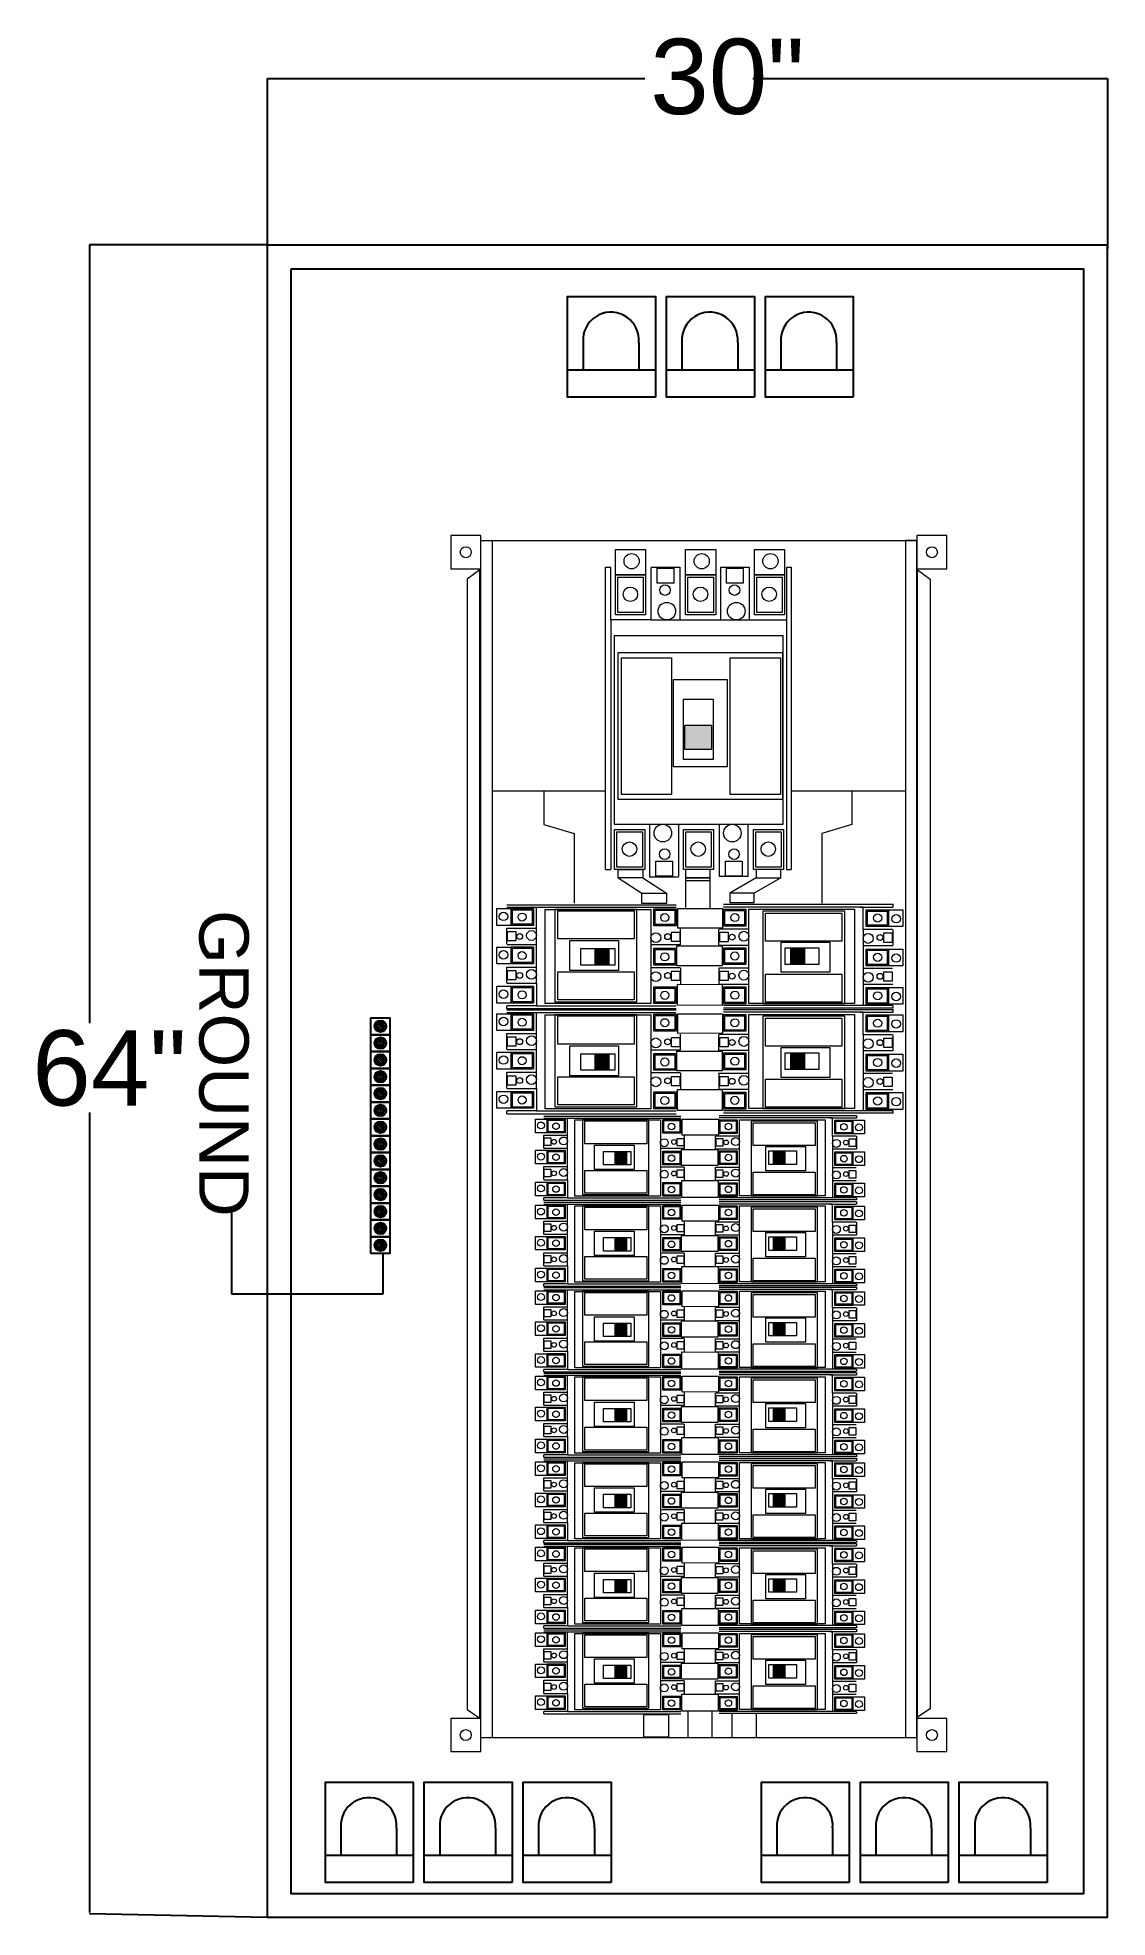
# Model space of a CAD drawing. Header units: inches. Extents: x 18739 to 22272, y 3658 to 7913.
# Drawn here: x 18958.3 to 19116.8, y 7634.5 to 7913 of the extents above; entities that cross this region are included whole.
import ezdxf

# ---------------------------------------------------------------- set-up
doc = ezdxf.new("R2010")
doc.units = ezdxf.units.IN
doc.header["$MEASUREMENT"] = 0
for name, color, linetype, lineweight in [('300-600AT', 7, 'Continuous', 13), ('CHASIS', 251, 'Continuous', 13), ('ENCLOSRURE', 7, 'Continuous', 20)]:
    doc.layers.add(name, color=color, linetype=linetype, lineweight=lineweight)
doc.styles.get("Standard").update_dxf_attribs({"font": 'arial.ttf'})

msp = doc.modelspace()

# ---------------------------------------------------------------- texts
at = {"layer": 'ENCLOSRURE', "lineweight": -3}
for s, p in [('30"', (19049.04017, 7901.69311)), ('64"', (18957.48468, 7754.78528))]:
    msp.add_text(s, height=11.164707, dxfattribs=at).set_placement(p)
at = {"layer": 'ENCLOSRURE', "color": 0, "lineweight": -3}
msp.add_text('GROUND', height=7.319438, rotation=270, dxfattribs=at).set_placement((18982.23586, 7783.75656))

# ---------------------------------------------------------------- hatches: boundary and pattern name
at = {"layer": 'ENCLOSRURE'}
h = msp.add_hatch(color=3, dxfattribs=at)
h.dxf.hatch_style = 1
h.paths.add_polyline_path([(19058.11212, 7807.55078), (19058.11212, 7811.16783), (19054.15552, 7811.16783), (19054.15552, 7807.55078)])
h = msp.add_hatch(color=3, dxfattribs=at)
h.dxf.hatch_style = 1
h.paths.add_polyline_path([(19042.92602, 7777.92287), (19040.90033, 7777.92287), (19040.90033, 7775.70702), (19042.92602, 7775.70702)])
h = msp.add_hatch(color=3, dxfattribs=at)
h.dxf.hatch_style = 1
h.paths.add_polyline_path([(19069.85724, 7775.8378), (19071.88293, 7775.8378), (19071.88293, 7778.05365), (19069.85724, 7778.05365)])
at = {"layer": 'ENCLOSRURE', "lineweight": -3}
h = msp.add_hatch(color=256, dxfattribs=at)
h.dxf.hatch_style = 1
h.paths.add_polyline_path([(19009.06308, 7767.15388, 1), (19009.06308, 7765.90919, 1)])
h.paths.add_polyline_path([(19009.06308, 7767.04788, 1), (19009.06308, 7766.01519, 1)], flags=16)
h = msp.add_hatch(dxfattribs=at)
h.set_pattern_fill('ANSI31', color=256, scale=1.985955, angle=-270)
h.set_pattern_definition([(135, (16845.0846, 5036.19474), (-0.175535246, -0.175535246), [])])
h.paths.add_polyline_path([(19009.06308, 7767.04788, 1), (19009.06308, 7766.01519, 1)])
h = msp.add_hatch(color=256, dxfattribs=at)
h.dxf.hatch_style = 1
h.paths.add_polyline_path([(19009.06308, 7764.6596, 1), (19009.06308, 7763.41491, 1)])
h.paths.add_polyline_path([(19009.06308, 7764.5536, 1), (19009.06308, 7763.52091, 1)], flags=16)
h = msp.add_hatch(dxfattribs=at)
h.set_pattern_fill('ANSI31', color=256, scale=1.985955, angle=-270)
h.set_pattern_definition([(135, (16845.0846, 5033.70046), (-0.175535246, -0.175535246), [])])
h.paths.add_polyline_path([(19009.06308, 7764.5536, 1), (19009.06308, 7763.52091, 1)])
h = msp.add_hatch(color=256, dxfattribs=at)
h.dxf.hatch_style = 1
h.paths.add_polyline_path([(19009.06308, 7762.16533, 1), (19009.06308, 7760.92064, 1)])
h.paths.add_polyline_path([(19009.06308, 7762.05933, 1), (19009.06308, 7761.02664, 1)], flags=16)
h = msp.add_hatch(dxfattribs=at)
h.set_pattern_fill('ANSI31', color=256, scale=1.985955, angle=-270)
h.set_pattern_definition([(135, (16845.0846, 5031.20618), (-0.175535246, -0.175535246), [])])
h.paths.add_polyline_path([(19009.06308, 7762.05933, 1), (19009.06308, 7761.02664, 1)])
at = {"layer": 'ENCLOSRURE'}
h = msp.add_hatch(color=3, dxfattribs=at)
h.dxf.hatch_style = 1
h.paths.add_polyline_path([(19042.92602, 7762.3375), (19040.90033, 7762.3375), (19040.90033, 7760.12164), (19042.92602, 7760.12164)])
h = msp.add_hatch(color=3, dxfattribs=at)
h.dxf.hatch_style = 1
h.paths.add_polyline_path([(19069.85724, 7760.25243), (19071.88293, 7760.25243), (19071.88293, 7762.46828), (19069.85724, 7762.46828)])
at = {"layer": 'ENCLOSRURE', "lineweight": -3}
h = msp.add_hatch(color=256, dxfattribs=at)
h.dxf.hatch_style = 1
h.paths.add_polyline_path([(19009.06308, 7759.67105, 1), (19009.06308, 7758.42636, 1)])
h.paths.add_polyline_path([(19009.06308, 7759.56505, 1), (19009.06308, 7758.53236, 1)], flags=16)
h = msp.add_hatch(color=256, dxfattribs=at)
h.dxf.hatch_style = 1
h.paths.add_polyline_path([(19009.06308, 7757.17677, 1), (19009.06308, 7755.93209, 1)])
h.paths.add_polyline_path([(19009.06308, 7757.07078, 1), (19009.06308, 7756.03809, 1)], flags=16)
h = msp.add_hatch(dxfattribs=at)
h.set_pattern_fill('ANSI31', color=256, scale=1.985955, angle=-270)
h.set_pattern_definition([(135, (16845.0846, 5028.7119), (-0.175535246, -0.175535246), [])])
h.paths.add_polyline_path([(19009.06308, 7759.56505, 1), (19009.06308, 7758.53236, 1)])
h = msp.add_hatch(color=256, dxfattribs=at)
h.dxf.hatch_style = 1
h.paths.add_polyline_path([(19009.06308, 7754.6825, 1), (19009.06308, 7753.43781, 1)])
h.paths.add_polyline_path([(19009.06308, 7754.5765, 1), (19009.06308, 7753.54381, 1)], flags=16)
h = msp.add_hatch(dxfattribs=at)
h.set_pattern_fill('ANSI31', color=256, scale=1.985955, angle=-270)
h.set_pattern_definition([(135, (16845.0846, 5026.21763), (-0.175535246, -0.175535246), [])])
h.paths.add_polyline_path([(19009.06308, 7757.07078, 1), (19009.06308, 7756.03809, 1)])
h = msp.add_hatch(dxfattribs=at)
h.set_pattern_fill('ANSI31', color=256, scale=1.985955, angle=-270)
h.set_pattern_definition([(135, (16845.0846, 5023.72336), (-0.175535246, -0.175535246), [])])
h.paths.add_polyline_path([(19009.06308, 7754.5765, 1), (19009.06308, 7753.54381, 1)])
h = msp.add_hatch(color=256, dxfattribs=at)
h.dxf.hatch_style = 1
h.paths.add_polyline_path([(19009.06308, 7752.18822, 1), (19009.06308, 7750.94354, 1)])
h.paths.add_polyline_path([(19009.06308, 7752.08223, 1), (19009.06308, 7751.04954, 1)], flags=16)
h = msp.add_hatch(dxfattribs=at)
h.set_pattern_fill('ANSI31', color=256, scale=1.985955, angle=-270)
h.set_pattern_definition([(135, (16845.0846, 5021.22908), (-0.175535246, -0.175535246), [])])
h.paths.add_polyline_path([(19009.06308, 7752.08223, 1), (19009.06308, 7751.04954, 1)])
h = msp.add_hatch(color=256, dxfattribs=at)
h.dxf.hatch_style = 1
h.paths.add_polyline_path([(19009.06308, 7749.69395, 1), (19009.06308, 7748.44926, 1)])
h.paths.add_polyline_path([(19009.06308, 7749.58795, 1), (19009.06308, 7748.55526, 1)], flags=16)
h = msp.add_hatch(dxfattribs=at)
h.set_pattern_fill('ANSI31', color=256, scale=1.985955, angle=-270)
h.set_pattern_definition([(135, (16845.0846, 5018.7348), (-0.175535246, -0.175535246), [])])
h.paths.add_polyline_path([(19009.06308, 7749.58795, 1), (19009.06308, 7748.55526, 1)])
h = msp.add_hatch(color=256, dxfattribs=at)
h.dxf.hatch_style = 1
h.paths.add_polyline_path([(19009.06308, 7747.19967, 1), (19009.06308, 7745.95499, 1)])
h.paths.add_polyline_path([(19009.06308, 7747.09367, 1), (19009.06308, 7746.06098, 1)], flags=16)
h = msp.add_hatch(dxfattribs=at)
h.set_pattern_fill('ANSI31', color=256, scale=1.985955, angle=-270)
h.set_pattern_definition([(135, (16845.0846, 5016.24053), (-0.175535246, -0.175535246), [])])
h.paths.add_polyline_path([(19009.06308, 7747.09367, 1), (19009.06308, 7746.06098, 1)])
at = {"layer": 'ENCLOSRURE'}
h = msp.add_hatch(color=3, dxfattribs=at)
h.dxf.hatch_style = 1
h.paths.add_polyline_path([(19043.86283, 7747.86604), (19043.86283, 7746.0712), (19045.50364, 7746.0712), (19045.50364, 7747.86604)])
h = msp.add_hatch(color=3, dxfattribs=at)
h.dxf.hatch_style = 1
h.paths.add_polyline_path([(19068.95874, 7746.17713), (19068.95874, 7747.97197), (19067.31793, 7747.97197), (19067.31793, 7746.17713)])
at = {"layer": 'ENCLOSRURE', "lineweight": -3}
h = msp.add_hatch(color=256, dxfattribs=at)
h.dxf.hatch_style = 1
h.paths.add_polyline_path([(19009.06308, 7744.7054, 1), (19009.06308, 7743.46071, 1)])
h.paths.add_polyline_path([(19009.06308, 7744.5994, 1), (19009.06308, 7743.56671, 1)], flags=16)
h = msp.add_hatch(dxfattribs=at)
h.set_pattern_fill('ANSI31', color=256, scale=1.985955, angle=-270)
h.set_pattern_definition([(135, (16845.0846, 5013.74626), (-0.175535246, -0.175535246), [])])
h.paths.add_polyline_path([(19009.06308, 7744.5994, 1), (19009.06308, 7743.56671, 1)])
h = msp.add_hatch(color=256, dxfattribs=at)
h.dxf.hatch_style = 1
h.paths.add_polyline_path([(19009.06308, 7742.21112, 1), (19009.06308, 7740.96644, 1)])
h.paths.add_polyline_path([(19009.06308, 7742.10512, 1), (19009.06308, 7741.07243, 1)], flags=16)
h = msp.add_hatch(dxfattribs=at)
h.set_pattern_fill('ANSI31', color=256, scale=1.985955, angle=-270)
h.set_pattern_definition([(135, (16845.0846, 5011.25198), (-0.175535246, -0.175535246), [])])
h.paths.add_polyline_path([(19009.06308, 7742.10512, 1), (19009.06308, 7741.07243, 1)])
h = msp.add_hatch(color=256, dxfattribs=at)
h.dxf.hatch_style = 1
h.paths.add_polyline_path([(19009.06308, 7739.69918, 1), (19009.06308, 7738.45449, 1)])
h.paths.add_polyline_path([(19009.06308, 7739.59318, 1), (19009.06308, 7738.56049, 1)], flags=16)
h = msp.add_hatch(dxfattribs=at)
h.set_pattern_fill('ANSI31', color=256, scale=1.985955, angle=-270)
h.set_pattern_definition([(135, (16845.0846, 5008.74003), (-0.175535246, -0.175535246), [])])
h.paths.add_polyline_path([(19009.06308, 7739.59318, 1), (19009.06308, 7738.56049, 1)])
h = msp.add_hatch(color=256, dxfattribs=at)
h.dxf.hatch_style = 1
h.paths.add_polyline_path([(19009.06308, 7737.2049, 1), (19009.06308, 7735.96021, 1)])
h.paths.add_polyline_path([(19009.06308, 7737.0989, 1), (19009.06308, 7736.06621, 1)], flags=16)
h = msp.add_hatch(dxfattribs=at)
h.set_pattern_fill('ANSI31', color=256, scale=1.985955, angle=-270)
h.set_pattern_definition([(135, (16845.0846, 5006.24576), (-0.175535246, -0.175535246), [])])
h.paths.add_polyline_path([(19009.06308, 7737.0989, 1), (19009.06308, 7736.06621, 1)])
at = {"layer": 'ENCLOSRURE'}
h = msp.add_hatch(color=3, dxfattribs=at)
h.dxf.hatch_style = 1
h.paths.add_polyline_path([(19043.86283, 7735.11561), (19043.86283, 7733.32078), (19045.50364, 7733.32078), (19045.50364, 7735.11561)])
h = msp.add_hatch(color=3, dxfattribs=at)
h.dxf.hatch_style = 1
h.paths.add_polyline_path([(19068.95874, 7733.42671), (19068.95874, 7735.22155), (19067.31793, 7735.22155), (19067.31793, 7733.42671)])
at = {"layer": 'ENCLOSRURE', "lineweight": -3}
h = msp.add_hatch(color=256, dxfattribs=at)
h.dxf.hatch_style = 1
h.paths.add_polyline_path([(19009.06308, 7734.71062, 1), (19009.06308, 7733.46594, 1)])
h.paths.add_polyline_path([(19009.06308, 7734.60463, 1), (19009.06308, 7733.57194, 1)], flags=16)
h = msp.add_hatch(dxfattribs=at)
h.set_pattern_fill('ANSI31', color=256, scale=1.985955, angle=-270)
h.set_pattern_definition([(135, (16845.0846, 5003.75148), (-0.175535246, -0.175535246), [])])
h.paths.add_polyline_path([(19009.06308, 7734.60463, 1), (19009.06308, 7733.57194, 1)])
at = {"layer": 'ENCLOSRURE'}
h = msp.add_hatch(color=3, dxfattribs=at)
h.dxf.hatch_style = 1
h.paths.add_polyline_path([(19043.86283, 7722.4451), (19043.86283, 7720.65026), (19045.50364, 7720.65026), (19045.50364, 7722.4451)])
h = msp.add_hatch(color=3, dxfattribs=at)
h.dxf.hatch_style = 1
h.paths.add_polyline_path([(19068.95874, 7720.7562), (19068.95874, 7722.55104), (19067.31793, 7722.55104), (19067.31793, 7720.7562)])
h = msp.add_hatch(color=3, dxfattribs=at)
h.dxf.hatch_style = 1
h.paths.add_polyline_path([(19068.95874, 7708.10139), (19068.95874, 7709.89623), (19067.31793, 7709.89623), (19067.31793, 7708.10139)])
h = msp.add_hatch(color=3, dxfattribs=at)
h.dxf.hatch_style = 1
h.paths.add_polyline_path([(19043.86283, 7709.79029), (19043.86283, 7707.99545), (19045.50364, 7707.99545), (19045.50364, 7709.79029)])
h = msp.add_hatch(color=3, dxfattribs=at)
h.dxf.hatch_style = 1
h.paths.add_polyline_path([(19043.86283, 7697.08149), (19043.86283, 7695.28665), (19045.50364, 7695.28665), (19045.50364, 7697.08149)])
h = msp.add_hatch(color=3, dxfattribs=at)
h.dxf.hatch_style = 1
h.paths.add_polyline_path([(19068.95874, 7695.39259), (19068.95874, 7697.18743), (19067.31793, 7697.18743), (19067.31793, 7695.39259)])
h = msp.add_hatch(color=3, dxfattribs=at)
h.dxf.hatch_style = 1
h.paths.add_polyline_path([(19043.86283, 7684.4568), (19043.86283, 7682.66196), (19045.50364, 7682.66196), (19045.50364, 7684.4568)])
h = msp.add_hatch(color=3, dxfattribs=at)
h.dxf.hatch_style = 1
h.paths.add_polyline_path([(19068.95874, 7682.7679), (19068.95874, 7684.56274), (19067.31793, 7684.56274), (19067.31793, 7682.7679)])
h = msp.add_hatch(color=3, dxfattribs=at)
h.dxf.hatch_style = 1
h.paths.add_polyline_path([(19043.86283, 7671.7524), (19043.86283, 7669.95756), (19045.50364, 7669.95756), (19045.50364, 7671.7524)])
h = msp.add_hatch(color=3, dxfattribs=at)
h.dxf.hatch_style = 1
h.paths.add_polyline_path([(19068.95874, 7670.0635), (19068.95874, 7671.85833), (19067.31793, 7671.85833), (19067.31793, 7670.0635)])

# ---------------------------------------------------------------- linework, layer by layer
at = {"color": 251, "true_color": 0x636466}
for p, q in [((18992.32951, 7881.90303), (18992.32951, 7906.94462)), ((18992.32951, 7906.94462), (19048.2493, 7906.94462)), ((19064.23118, 7906.94462), (19116.77141, 7906.94462)), ((19116.77141, 7906.94462), (19116.77141, 7881.76984)), ((18992.32951, 7882.30187), (18965.9721, 7882.30187)), ((18965.9721, 7882.30187), (18965.9721, 7767.00074)), ((18965.9721, 7753.75004), (18965.9721, 7635.19596)), ((18965.9721, 7635.07465), (18992.32951, 7634.51866))]:
    msp.add_line(p, q, dxfattribs=at)
at = {"color": 0}
for p, q in [((19039.09023, 7868.52304), (19039.09023, 7863.82636)), ((19047.34245, 7867.86479), (19047.34245, 7863.81266)), ((19053.74261, 7868.52304), (19053.74261, 7863.82636)), ((19061.99482, 7867.86479), (19061.99482, 7863.81266)), ((19068.39499, 7868.52304), (19068.39499, 7863.82636)), ((19076.6472, 7867.86479), (19076.6472, 7863.81266)), ((19036.79612, 7863.81791), (19049.8071, 7863.81791)), ((19051.4485, 7863.81791), (19064.45948, 7863.81791)), ((19066.10088, 7863.81791), (19079.11186, 7863.81791)), ((19003.20589, 7648.41941), (19003.20589, 7643.72273)), ((19011.45811, 7647.76116), (19011.45811, 7643.70903)), ((19017.85827, 7648.41941), (19017.85827, 7643.72273)), ((19026.11049, 7647.76116), (19026.11049, 7643.70903)), ((19032.51065, 7648.41941), (19032.51065, 7643.72273)), ((19040.76287, 7647.76116), (19040.76287, 7643.70903)), ((19067.81247, 7648.41941), (19067.81247, 7643.72273)), ((19076.06469, 7647.76116), (19076.06469, 7643.70903)), ((19082.46485, 7648.41941), (19082.46485, 7643.72273)), ((19090.71707, 7647.76116), (19090.71707, 7643.70903)), ((19097.11723, 7648.41941), (19097.11723, 7643.72273)), ((19105.36944, 7647.76116), (19105.36944, 7643.70903)), ((19000.91179, 7643.71428), (19013.92277, 7643.71428)), ((19015.56417, 7643.71428), (19028.57514, 7643.71428)), ((19030.21654, 7643.71428), (19043.22752, 7643.71428)), ((19065.51836, 7643.71428), (19078.52934, 7643.71428)), ((19080.17074, 7643.71428), (19093.18172, 7643.71428)), ((19094.82312, 7643.71428), (19107.8341, 7643.71428))]:
    msp.add_line(p, q, dxfattribs=at)
for points in [[(18992.32951, 7882.30187), (19116.72295, 7882.30187), (19116.72295, 7634.49022), (18992.32951, 7634.49022)], [(18995.84621, 7878.78517), (19113.20625, 7878.78517), (19113.20625, 7638.00691), (18995.84621, 7638.00691)]]:
    msp.add_lwpolyline(points, close=True)
for points in [[(19049.81158, 7859.75193), (19036.79711, 7859.75193), (19036.79711, 7874.65672), (19049.81158, 7874.65672)], [(19064.46396, 7859.75193), (19051.44949, 7859.75193), (19051.44949, 7874.65672), (19064.46396, 7874.65672)], [(19079.11634, 7859.75193), (19066.10187, 7859.75193), (19066.10187, 7874.65672), (19079.11634, 7874.65672)], [(19013.92724, 7639.6483), (19000.91278, 7639.6483), (19000.91278, 7654.55309), (19013.92724, 7654.55309)], [(19028.57962, 7639.6483), (19015.56515, 7639.6483), (19015.56515, 7654.55309), (19028.57962, 7654.55309)], [(19043.232, 7639.6483), (19030.21753, 7639.6483), (19030.21753, 7654.55309), (19043.232, 7654.55309)], [(19078.53382, 7639.6483), (19065.51935, 7639.6483), (19065.51935, 7654.55309), (19078.53382, 7654.55309)], [(19093.1862, 7639.6483), (19080.17173, 7639.6483), (19080.17173, 7654.55309), (19093.1862, 7654.55309)], [(19107.83858, 7639.6483), (19094.82411, 7639.6483), (19094.82411, 7654.55309), (19107.83858, 7654.55309)]]:
    msp.add_lwpolyline(points, close=True, dxfattribs=at)
for centre in [(19043.21638, 7868.19442), (19057.86876, 7868.19442), (19072.52113, 7868.19442), (19007.33204, 7648.09079), (19021.98442, 7648.09079), (19036.6368, 7648.09079), (19071.93862, 7648.09079), (19086.591, 7648.09079), (19101.24338, 7648.09079)]:
    msp.add_arc(centre, 4.13921, 355.4324024, 175.4463823, dxfattribs=at)
at = {"layer": '300-600AT'}
for p, q in [((19042.42094, 7789.77134, -3745.05388), (19042.42094, 7834.5577, -3745.05388)), ((19042.42094, 7834.5577, -3745.05388), (19043.19479, 7834.5577, -3745.05388)), ((19043.1944, 7826.74223, -3745.05388), (19043.1944, 7834.49166, -3745.05388)), ((19043.1944, 7826.74223, -4058.88473), (19043.1944, 7834.49166, -4058.88473)), ((19043.1944, 7826.74223, -4362.59001), (19043.1944, 7834.49166, -4362.59001)), ((19049.1464, 7834.49166, -3745.05388), (19049.1464, 7826.74223, -3745.05388)), ((19049.1464, 7834.49166, -4058.88473), (19049.1464, 7826.74223, -4058.88473)), ((19049.1464, 7834.49166, -4362.59001), (19049.1464, 7826.74223, -4362.59001)), ((19049.15897, 7834.5577, -3745.05388), (19053.41563, 7834.5577, -3745.05388)), ((19053.41563, 7834.5577, -3745.05388), (19053.41563, 7826.74223, -3745.05388)), ((19059.4395, 7834.49166, -3745.05388), (19059.4395, 7826.74223, -3745.05388)), ((19059.4395, 7834.49166, -4058.88473), (19059.4395, 7826.74223, -4058.88473)), ((19059.4395, 7834.49166, -4362.59001), (19059.4395, 7826.74223, -4362.59001)), ((19059.45207, 7834.5577, -3745.05388), (19063.70873, 7834.5577, -3745.05388)), ((19063.70873, 7834.5577, -3745.05388), (19063.70873, 7826.74223, -3745.05388)), ((19069.24067, 7834.5577, -3745.05388), (19069.24067, 7789.75394, -3745.05388)), ((19069.24067, 7834.5577, -3745.05388), (19069.91721, 7834.5577, -3745.05388)), ((19069.91721, 7834.5577, -3745.05388), (19069.91721, 7789.75394, -3745.05388)), ((19049.1464, 7826.74223, -3745.05388), (19043.1944, 7826.74223, -3745.05388)), ((19049.1464, 7826.74223, -4058.88473), (19043.1944, 7826.74223, -4058.88473)), ((19049.1464, 7826.74223, -4362.59001), (19043.1944, 7826.74223, -4362.59001)), ((19043.1944, 7826.74223, -3745.05388), (19043.1944, 7789.77134, -3745.05388)), ((19049.1464, 7826.74223, -3745.05388), (19069.24067, 7826.74223, -3745.05388)), ((19048.98944, 7788.6361, -3745.05388), (19048.98944, 7796.45157, -3745.05388)), ((19053.25867, 7788.70214, -3745.05388), (19053.25867, 7796.45157, -3745.05388)), ((19053.25867, 7788.70214, -4058.88473), (19053.25867, 7796.45157, -4058.88473)), ((19053.25867, 7788.70214, -4362.59001), (19053.25867, 7796.45157, -4362.59001)), ((19059.28254, 7788.70214, -3745.05388), (19059.28254, 7796.45157, -3745.05388)), ((19063.55177, 7788.70214, -3745.05388), (19063.55177, 7796.45157, -3745.05388)), ((19063.55177, 7788.70214, -4058.88473), (19063.55177, 7796.45157, -4058.88473)), ((19063.55177, 7788.70214, -4362.59001), (19063.55177, 7796.45157, -4362.59001)), ((19042.42094, 7789.77134, -3745.05388), (19043.1944, 7789.77134, -3745.05388)), ((19053.24611, 7788.6361, -3745.05388), (19048.98944, 7788.6361, -3745.05388)), ((19063.55177, 7788.70214, -3745.05388), (19059.28254, 7788.70214, -3745.05388)), ((19069.24067, 7789.75394, -3745.05388), (19069.91721, 7789.75394, -3745.05388)), ((19027.80108, 7784.53419, -1517.63282), (19052.89296, 7784.53419, -1517.63282)), ((19027.80108, 7784.1553, -1517.63282), (19052.89296, 7784.1553, -1517.63282)), ((19032.17805, 7772.90172, -1517.63282), (19032.17805, 7784.1553, -1517.63282)), ((19059.90005, 7784.62548, -1517.63282), (19084.98218, 7784.62548, -1517.63282)), ((19080.60521, 7784.19231, -1517.63282), (19059.90005, 7784.19231, -1517.63282)), ((19080.14491, 7784.1948, -1686.25869), (19084.96712, 7784.1948, -1686.25869)), ((19080.14491, 7784.1948, -1881.54499), (19084.96712, 7784.1948, -1881.54499)), ((19080.14491, 7784.1948, -2070.5305), (19084.96712, 7784.1948, -2070.5305)), ((19080.60521, 7780.85896, -1517.63282), (19080.60521, 7784.19231, -1517.63282)), ((19080.60521, 7780.85896, -1693.39049), (19080.60521, 7784.19231, -1693.39049)), ((19080.60521, 7780.85896, -1863.47745), (19080.60521, 7784.19231, -1863.47745)), ((19084.99115, 7784.65779, -1686.25869), (19084.99115, 7784.17625, -1686.25869)), ((19027.80108, 7778.6733, -1517.63282), (19027.80108, 7781.0572, -1517.63282)), ((19027.80108, 7781.0572, -1517.63282), (19032.17805, 7781.0572, -1517.63282)), ((19053.482, 7780.96929, -1517.63282), (19053.482, 7778.57836, -1517.63282)), ((19059.22053, 7778.50245, -1517.63282), (19059.22053, 7780.88635, -1517.63282)), ((19059.26427, 7780.94686, -1517.63282), (19063.64124, 7780.94686, -1517.63282)), ((19084.9452, 7780.85896, -1517.63282), (19080.60521, 7780.85896, -1517.63282)), ((19084.9452, 7780.85896, -1693.39049), (19080.60521, 7780.85896, -1693.39049)), ((19084.9452, 7780.85896, -1863.47745), (19080.60521, 7780.85896, -1863.47745)), ((19080.60521, 7780.85896, -1517.63282), (19080.60521, 7769.60537, -1517.63282)), ((19084.99136, 7780.85858, -1517.63282), (19084.99136, 7778.47468, -1517.63282)), ((19027.83807, 7778.66626, -1517.63282), (19032.17805, 7778.66626, -1517.63282)), ((19027.83807, 7778.66626, -1693.39049), (19032.17805, 7778.66626, -1693.39049)), ((19027.83807, 7778.66626, -1863.47745), (19032.17805, 7778.66626, -1863.47745)), ((19053.482, 7778.57836, -1517.63282), (19049.14202, 7778.57836, -1517.63282)), ((19059.30126, 7778.55592, -1517.63282), (19063.64124, 7778.55592, -1517.63282)), ((19059.30126, 7778.55592, -1693.39049), (19063.64124, 7778.55592, -1693.39049)), ((19059.30126, 7778.55592, -1863.47745), (19063.64124, 7778.55592, -1863.47745)), ((19084.98218, 7778.46802, -1517.63282), (19080.60521, 7778.46802, -1517.63282)), ((19027.80108, 7772.90875, -1517.63282), (19027.80108, 7775.29265, -1517.63282)), ((19027.80108, 7775.29265, -1517.63282), (19032.17805, 7775.29265, -1517.63282)), ((19053.482, 7775.20475, -1517.63282), (19049.14202, 7775.20475, -1517.63282)), ((19053.482, 7775.20475, -1693.39049), (19049.14202, 7775.20475, -1693.39049)), ((19053.482, 7775.20475, -1863.47745), (19049.14202, 7775.20475, -1863.47745)), ((19053.51899, 7775.19771, -1517.63282), (19053.51899, 7772.81381, -1517.63282)), ((19059.25089, 7772.81856, -1517.63282), (19059.25089, 7775.2095, -1517.63282)), ((19059.30126, 7775.18232, -1517.63282), (19063.64124, 7775.18232, -1517.63282)), ((19084.9452, 7775.09442, -1517.63282), (19080.60521, 7775.09442, -1517.63282)), ((19084.9452, 7775.09442, -1693.39049), (19080.60521, 7775.09442, -1693.39049)), ((19084.9452, 7775.09442, -1863.47745), (19080.60521, 7775.09442, -1863.47745)), ((19027.83807, 7772.90172, -1517.63282), (19032.17805, 7772.90172, -1517.63282)), ((19027.83807, 7772.90172, -1693.39049), (19032.17805, 7772.90172, -1693.39049)), ((19027.83807, 7772.90172, -1863.47745), (19032.17805, 7772.90172, -1863.47745)), ((19032.17805, 7772.90172, -1517.63282), (19032.17805, 7769.56836, -1517.63282)), ((19032.17805, 7772.90172, -1693.39049), (19032.17805, 7769.56836, -1693.39049)), ((19032.17805, 7772.90172, -1863.47745), (19032.17805, 7769.56836, -1863.47745)), ((19059.30126, 7772.79138, -1517.63282), (19063.64124, 7772.79138, -1517.63282)), ((19059.30126, 7772.79138, -1693.39049), (19063.64124, 7772.79138, -1693.39049)), ((19059.30126, 7772.79138, -1863.47745), (19063.64124, 7772.79138, -1863.47745)), ((19084.98218, 7772.70348, -1517.63282), (19080.60521, 7772.70348, -1517.63282)), ((19027.80108, 7769.13519, -1517.63282), (19027.80108, 7769.56858, -1517.63282)), ((19052.88321, 7769.10243, -1517.63282), (19027.80108, 7769.10243, -1517.63282)), ((19027.80108, 7768.94881, -1517.63282), (19052.89296, 7768.94881, -1517.63282)), ((19027.80108, 7768.56993, -1517.63282), (19052.89296, 7768.56993, -1517.63282)), ((19032.17805, 7769.56836, -1517.63282), (19027.83807, 7769.56836, -1517.63282)), ((19032.17805, 7769.56836, -1693.39049), (19027.83807, 7769.56836, -1693.39049)), ((19032.17805, 7769.56836, -1863.47745), (19027.83807, 7769.56836, -1863.47745)), ((19032.17805, 7769.56836, -1517.63282), (19052.88321, 7769.56836, -1517.63282)), ((19032.17805, 7757.31634, -1517.63282), (19032.17805, 7768.56993, -1517.63282)), ((19084.98218, 7769.60537, -1517.63282), (19059.89031, 7769.60537, -1517.63282)), ((19084.98218, 7769.22649, -1517.63282), (19059.89031, 7769.22649, -1517.63282)), ((19059.90005, 7769.04011, -1517.63282), (19084.98218, 7769.04011, -1517.63282)), ((19080.60521, 7768.60694, -1517.63282), (19059.90005, 7768.60694, -1517.63282)), ((19080.14491, 7768.60943, -1686.25869), (19084.96712, 7768.60943, -1686.25869)), ((19080.14491, 7768.60943, -1881.54499), (19084.96712, 7768.60943, -1881.54499)), ((19080.14491, 7768.60943, -2070.5305), (19084.96712, 7768.60943, -2070.5305)), ((19080.60521, 7765.27358, -1517.63282), (19080.60521, 7768.60694, -1517.63282)), ((19080.60521, 7765.27358, -1693.39049), (19080.60521, 7768.60694, -1693.39049)), ((19080.60521, 7765.27358, -1863.47745), (19080.60521, 7768.60694, -1863.47745)), ((19084.99115, 7769.07242, -1686.25869), (19084.99115, 7768.59088, -1686.25869)), ((19084.99136, 7769.61203, -1517.63282), (19084.99136, 7769.23315, -1517.63282)), ((19027.80108, 7763.08792, -1517.63282), (19027.80108, 7765.47182, -1517.63282)), ((19027.80108, 7765.47182, -1517.63282), (19032.17805, 7765.47182, -1517.63282)), ((19027.83807, 7763.08088, -1517.63282), (19032.17805, 7763.08088, -1517.63282)), ((19027.83807, 7763.08088, -1693.39049), (19032.17805, 7763.08088, -1693.39049)), ((19027.83807, 7763.08088, -1863.47745), (19032.17805, 7763.08088, -1863.47745)), ((19053.482, 7762.99298, -1517.63282), (19049.14202, 7762.99298, -1517.63282)), ((19053.482, 7765.38392, -1517.63282), (19053.482, 7762.99298, -1517.63282)), ((19059.22053, 7762.91708, -1517.63282), (19059.22053, 7765.30098, -1517.63282)), ((19059.26427, 7765.36149, -1517.63282), (19063.64124, 7765.36149, -1517.63282)), ((19059.30126, 7762.97055, -1517.63282), (19063.64124, 7762.97055, -1517.63282)), ((19059.30126, 7762.97055, -1693.39049), (19063.64124, 7762.97055, -1693.39049)), ((19059.30126, 7762.97055, -1863.47745), (19063.64124, 7762.97055, -1863.47745)), ((19084.9452, 7765.27358, -1517.63282), (19080.60521, 7765.27358, -1517.63282)), ((19084.9452, 7765.27358, -1693.39049), (19080.60521, 7765.27358, -1693.39049)), ((19084.9452, 7765.27358, -1863.47745), (19080.60521, 7765.27358, -1863.47745)), ((19080.60521, 7765.27358, -1517.63282), (19080.60521, 7754.02, -1517.63282)), ((19084.98218, 7762.88265, -1517.63282), (19080.60521, 7762.88265, -1517.63282)), ((19084.99136, 7765.27321, -1517.63282), (19084.99136, 7762.88931, -1517.63282)), ((19027.80108, 7757.32338, -1517.63282), (19027.80108, 7759.70728, -1517.63282)), ((19027.80108, 7759.70728, -1517.63282), (19032.17805, 7759.70728, -1517.63282)), ((19027.83807, 7757.31634, -1517.63282), (19032.17805, 7757.31634, -1517.63282)), ((19027.83807, 7757.31634, -1693.39049), (19032.17805, 7757.31634, -1693.39049)), ((19027.83807, 7757.31634, -1863.47745), (19032.17805, 7757.31634, -1863.47745)), ((19032.17805, 7757.31634, -1517.63282), (19032.17805, 7753.98298, -1517.63282)), ((19032.17805, 7757.31634, -1693.39049), (19032.17805, 7753.98298, -1693.39049)), ((19032.17805, 7757.31634, -1863.47745), (19032.17805, 7753.98298, -1863.47745)), ((19053.482, 7759.61937, -1517.63282), (19049.14202, 7759.61937, -1517.63282)), ((19053.482, 7759.61937, -1693.39049), (19049.14202, 7759.61937, -1693.39049)), ((19053.482, 7759.61937, -1863.47745), (19049.14202, 7759.61937, -1863.47745)), ((19053.51899, 7759.61234, -1517.63282), (19053.51899, 7757.22844, -1517.63282)), ((19059.25089, 7757.23318, -1517.63282), (19059.25089, 7759.62412, -1517.63282)), ((19059.30126, 7759.59694, -1517.63282), (19063.64124, 7759.59694, -1517.63282)), ((19059.30126, 7757.20601, -1517.63282), (19063.64124, 7757.20601, -1517.63282)), ((19059.30126, 7757.20601, -1693.39049), (19063.64124, 7757.20601, -1693.39049)), ((19059.30126, 7757.20601, -1863.47745), (19063.64124, 7757.20601, -1863.47745)), ((19084.9452, 7759.50904, -1517.63282), (19080.60521, 7759.50904, -1517.63282)), ((19084.9452, 7759.50904, -1693.39049), (19080.60521, 7759.50904, -1693.39049)), ((19084.9452, 7759.50904, -1863.47745), (19080.60521, 7759.50904, -1863.47745)), ((19084.98218, 7757.1181, -1517.63282), (19080.60521, 7757.1181, -1517.63282)), ((19027.80108, 7753.54982, -1517.63282), (19027.80108, 7753.9832, -1517.63282)), ((19052.88321, 7753.51705, -1517.63282), (19027.80108, 7753.51705, -1517.63282)), ((19032.17805, 7753.98298, -1517.63282), (19027.83807, 7753.98298, -1517.63282)), ((19032.17805, 7753.98298, -1693.39049), (19027.83807, 7753.98298, -1693.39049)), ((19032.17805, 7753.98298, -1863.47745), (19027.83807, 7753.98298, -1863.47745)), ((19032.17805, 7753.98298, -1517.63282), (19052.88321, 7753.98298, -1517.63282)), ((19033.25244, 7753.22121, -1229.28259), (19053.57686, 7753.22121, -1229.28259)), ((19033.25244, 7752.91431, -1229.28259), (19053.57686, 7752.91431, -1229.28259)), ((19036.79779, 7743.7989, -1229.28259), (19036.79779, 7752.91431, -1229.28259)), ((19059.25261, 7753.29515, -1229.28259), (19079.56913, 7753.29515, -1229.28259)), ((19076.02379, 7752.94429, -1229.28259), (19059.25261, 7752.94429, -1229.28259)), ((19084.98218, 7754.02, -1517.63282), (19059.89031, 7754.02, -1517.63282)), ((19084.98218, 7753.64111, -1517.63282), (19059.89031, 7753.64111, -1517.63282)), ((19075.65095, 7752.9463, -1365.86954), (19079.55693, 7752.9463, -1365.86954)), ((19075.65095, 7752.9463, -1524.05144), (19079.55693, 7752.9463, -1524.05144)), ((19075.65095, 7752.9463, -1677.1297), (19079.55693, 7752.9463, -1677.1297)), ((19076.02379, 7750.24427, -1229.28259), (19076.02379, 7752.94429, -1229.28259)), ((19076.02379, 7750.24427, -1371.6463), (19076.02379, 7752.94429, -1371.6463)), ((19076.02379, 7750.24427, -1509.41673), (19076.02379, 7752.94429, -1509.41673)), ((19079.5764, 7753.32133, -1365.86954), (19079.5764, 7752.93128, -1365.86954)), ((19084.99136, 7754.02666, -1517.63282), (19084.99136, 7753.64777, -1517.63282)), ((19033.25244, 7748.47388, -1229.28259), (19033.25244, 7750.40484, -1229.28259)), ((19033.25244, 7750.40484, -1229.28259), (19036.79779, 7750.40484, -1229.28259)), ((19054.05399, 7750.33364, -1229.28259), (19054.05399, 7748.39698, -1229.28259)), ((19058.7022, 7748.3355, -1229.28259), (19058.7022, 7750.26646, -1229.28259)), ((19058.73763, 7750.31547, -1229.28259), (19062.28297, 7750.31547, -1229.28259)), ((19079.53918, 7750.24427, -1229.28259), (19076.02379, 7750.24427, -1229.28259)), ((19079.53918, 7750.24427, -1371.6463), (19076.02379, 7750.24427, -1371.6463)), ((19079.53918, 7750.24427, -1509.41673), (19076.02379, 7750.24427, -1509.41673)), ((19076.02379, 7750.24427, -1229.28259), (19076.02379, 7741.12887, -1229.28259)), ((19079.57657, 7750.24397, -1229.28259), (19079.57657, 7748.31301, -1229.28259)), ((19033.2824, 7748.46818, -1229.28259), (19036.79779, 7748.46818, -1229.28259)), ((19033.2824, 7748.46818, -1371.6463), (19036.79779, 7748.46818, -1371.6463)), ((19033.2824, 7748.46818, -1509.41673), (19036.79779, 7748.46818, -1509.41673)), ((19054.05399, 7748.39698, -1229.28259), (19050.5386, 7748.39698, -1229.28259)), ((19058.76759, 7748.37881, -1229.28259), (19062.28297, 7748.37881, -1229.28259)), ((19058.76759, 7748.37881, -1371.6463), (19062.28297, 7748.37881, -1371.6463)), ((19058.76759, 7748.37881, -1509.41673), (19062.28297, 7748.37881, -1509.41673)), ((19079.56913, 7748.30761, -1229.28259), (19076.02379, 7748.30761, -1229.28259)), ((19033.25244, 7743.8046, -1229.28259), (19033.25244, 7745.73556, -1229.28259)), ((19033.25244, 7745.73556, -1229.28259), (19036.79779, 7745.73556, -1229.28259)), ((19033.2824, 7743.7989, -1229.28259), (19036.79779, 7743.7989, -1229.28259)), ((19033.2824, 7743.7989, -1371.6463), (19036.79779, 7743.7989, -1371.6463)), ((19033.2824, 7743.7989, -1509.41673), (19036.79779, 7743.7989, -1509.41673)), ((19036.79779, 7743.7989, -1229.28259), (19036.79779, 7741.09889, -1229.28259)), ((19036.79779, 7743.7989, -1371.6463), (19036.79779, 7741.09889, -1371.6463)), ((19036.79779, 7743.7989, -1509.41673), (19036.79779, 7741.09889, -1509.41673)), ((19054.05399, 7745.66436, -1229.28259), (19050.5386, 7745.66436, -1229.28259)), ((19054.05399, 7745.66436, -1371.6463), (19050.5386, 7745.66436, -1371.6463)), ((19054.05399, 7745.66436, -1509.41673), (19050.5386, 7745.66436, -1509.41673)), ((19054.08395, 7745.65866, -1229.28259), (19054.08395, 7743.7277, -1229.28259)), ((19058.72679, 7743.73155, -1229.28259), (19058.72679, 7745.66821, -1229.28259)), ((19058.76759, 7745.64619, -1229.28259), (19062.28297, 7745.64619, -1229.28259)), ((19058.76759, 7743.70953, -1229.28259), (19062.28297, 7743.70953, -1229.28259)), ((19058.76759, 7743.70953, -1371.6463), (19062.28297, 7743.70953, -1371.6463)), ((19058.76759, 7743.70953, -1509.41673), (19062.28297, 7743.70953, -1509.41673)), ((19079.53918, 7745.57499, -1229.28259), (19076.02379, 7745.57499, -1229.28259)), ((19079.53918, 7745.57499, -1371.6463), (19076.02379, 7745.57499, -1371.6463)), ((19079.53918, 7745.57499, -1509.41673), (19076.02379, 7745.57499, -1509.41673)), ((19079.56913, 7743.63833, -1229.28259), (19076.02379, 7743.63833, -1229.28259)), ((19033.25244, 7740.74802, -1229.28259), (19033.25244, 7741.09906, -1229.28259)), ((19053.56896, 7740.72148, -1229.28259), (19033.25244, 7740.72148, -1229.28259)), ((19033.25244, 7740.47078, -1229.28259), (19053.57686, 7740.47078, -1229.28259)), ((19036.79779, 7741.09889, -1229.28259), (19033.2824, 7741.09889, -1229.28259)), ((19036.79779, 7741.09889, -1371.6463), (19033.2824, 7741.09889, -1371.6463)), ((19036.79779, 7741.09889, -1509.41673), (19033.2824, 7741.09889, -1509.41673)), ((19036.79779, 7741.09889, -1229.28259), (19053.56896, 7741.09889, -1229.28259)), ((19079.56913, 7741.12887, -1229.28259), (19059.24471, 7741.12887, -1229.28259)), ((19079.56913, 7740.82197, -1229.28259), (19059.24471, 7740.82197, -1229.28259)), ((19059.25261, 7740.54473, -1229.28259), (19079.56913, 7740.54473, -1229.28259)), ((19079.5764, 7740.5709, -1365.86954), (19079.5764, 7740.18086, -1365.86954)), ((19079.57657, 7741.13426, -1229.28259), (19079.57657, 7740.82736, -1229.28259)), ((19033.25244, 7740.16388, -1229.28259), (19053.57686, 7740.16388, -1229.28259)), ((19036.79779, 7731.04848, -1229.28259), (19036.79779, 7740.16388, -1229.28259)), ((19076.02379, 7740.19386, -1229.28259), (19059.25261, 7740.19386, -1229.28259)), ((19075.65095, 7740.19588, -1365.86954), (19079.55693, 7740.19588, -1365.86954)), ((19075.65095, 7740.19588, -1524.05144), (19079.55693, 7740.19588, -1524.05144)), ((19075.65095, 7740.19588, -1677.1297), (19079.55693, 7740.19588, -1677.1297)), ((19076.02379, 7737.49385, -1229.28259), (19076.02379, 7740.19386, -1229.28259)), ((19076.02379, 7737.49385, -1371.6463), (19076.02379, 7740.19386, -1371.6463)), ((19076.02379, 7737.49385, -1509.41673), (19076.02379, 7740.19386, -1509.41673)), ((19033.25244, 7735.72346, -1229.28259), (19033.25244, 7737.65442, -1229.28259)), ((19033.25244, 7737.65442, -1229.28259), (19036.79779, 7737.65442, -1229.28259)), ((19033.2824, 7735.71776, -1229.28259), (19036.79779, 7735.71776, -1229.28259)), ((19033.2824, 7735.71776, -1371.6463), (19036.79779, 7735.71776, -1371.6463)), ((19033.2824, 7735.71776, -1509.41673), (19036.79779, 7735.71776, -1509.41673)), ((19054.05399, 7735.64656, -1229.28259), (19050.5386, 7735.64656, -1229.28259)), ((19054.05399, 7737.58322, -1229.28259), (19054.05399, 7735.64656, -1229.28259)), ((19058.7022, 7735.58508, -1229.28259), (19058.7022, 7737.51603, -1229.28259)), ((19058.73763, 7737.56505, -1229.28259), (19062.28297, 7737.56505, -1229.28259)), ((19058.76759, 7735.62839, -1229.28259), (19062.28297, 7735.62839, -1229.28259)), ((19058.76759, 7735.62839, -1371.6463), (19062.28297, 7735.62839, -1371.6463)), ((19058.76759, 7735.62839, -1509.41673), (19062.28297, 7735.62839, -1509.41673)), ((19079.53918, 7737.49385, -1229.28259), (19076.02379, 7737.49385, -1229.28259)), ((19079.53918, 7737.49385, -1371.6463), (19076.02379, 7737.49385, -1371.6463)), ((19079.53918, 7737.49385, -1509.41673), (19076.02379, 7737.49385, -1509.41673)), ((19076.02379, 7737.49385, -1229.28259), (19076.02379, 7728.37844, -1229.28259)), ((19079.56913, 7735.55719, -1229.28259), (19076.02379, 7735.55719, -1229.28259)), ((19079.57657, 7737.49354, -1229.28259), (19079.57657, 7735.56258, -1229.28259)), ((19033.25244, 7731.05418, -1229.28259), (19033.25244, 7732.98514, -1229.28259)), ((19033.25244, 7732.98514, -1229.28259), (19036.79779, 7732.98514, -1229.28259)), ((19054.05399, 7732.91394, -1229.28259), (19050.5386, 7732.91394, -1229.28259)), ((19054.05399, 7732.91394, -1371.6463), (19050.5386, 7732.91394, -1371.6463)), ((19054.05399, 7732.91394, -1509.41673), (19050.5386, 7732.91394, -1509.41673)), ((19054.08395, 7732.90824, -1229.28259), (19054.08395, 7730.97728, -1229.28259)), ((19058.72679, 7730.98112, -1229.28259), (19058.72679, 7732.91778, -1229.28259)), ((19058.76759, 7732.89577, -1229.28259), (19062.28297, 7732.89577, -1229.28259)), ((19079.53918, 7732.82457, -1229.28259), (19076.02379, 7732.82457, -1229.28259)), ((19079.53918, 7732.82457, -1371.6463), (19076.02379, 7732.82457, -1371.6463)), ((19079.53918, 7732.82457, -1509.41673), (19076.02379, 7732.82457, -1509.41673)), ((19033.2824, 7731.04848, -1229.28259), (19036.79779, 7731.04848, -1229.28259)), ((19033.2824, 7731.04848, -1371.6463), (19036.79779, 7731.04848, -1371.6463)), ((19033.2824, 7731.04848, -1509.41673), (19036.79779, 7731.04848, -1509.41673)), ((19036.79779, 7731.04848, -1229.28259), (19036.79779, 7728.34846, -1229.28259)), ((19036.79779, 7731.04848, -1371.6463), (19036.79779, 7728.34846, -1371.6463)), ((19036.79779, 7731.04848, -1509.41673), (19036.79779, 7728.34846, -1509.41673)), ((19058.76759, 7730.95911, -1229.28259), (19062.28297, 7730.95911, -1229.28259)), ((19058.76759, 7730.95911, -1371.6463), (19062.28297, 7730.95911, -1371.6463)), ((19058.76759, 7730.95911, -1509.41673), (19062.28297, 7730.95911, -1509.41673)), ((19079.56913, 7730.88791, -1229.28259), (19076.02379, 7730.88791, -1229.28259)), ((19033.25244, 7727.9976, -1229.28259), (19033.25244, 7728.34864, -1229.28259)), ((19053.56896, 7727.97105, -1229.28259), (19033.25244, 7727.97105, -1229.28259)), ((19033.25244, 7727.80027, -1229.28259), (19053.57686, 7727.80027, -1229.28259)), ((19033.25244, 7727.49337, -1229.28259), (19053.57686, 7727.49337, -1229.28259)), ((19036.79779, 7728.34846, -1229.28259), (19033.2824, 7728.34846, -1229.28259)), ((19036.79779, 7728.34846, -1371.6463), (19033.2824, 7728.34846, -1371.6463)), ((19036.79779, 7728.34846, -1509.41673), (19033.2824, 7728.34846, -1509.41673)), ((19036.79779, 7728.34846, -1229.28259), (19053.56896, 7728.34846, -1229.28259)), ((19036.79779, 7718.37796, -1229.28259), (19036.79779, 7727.49337, -1229.28259)), ((19079.56913, 7728.37844, -1229.28259), (19059.24471, 7728.37844, -1229.28259)), ((19079.56913, 7728.07154, -1229.28259), (19059.24471, 7728.07154, -1229.28259)), ((19059.25261, 7727.87422, -1229.28259), (19079.56913, 7727.87422, -1229.28259)), ((19076.02379, 7727.52335, -1229.28259), (19059.25261, 7727.52335, -1229.28259)), ((19075.65095, 7727.52537, -1365.86954), (19079.55693, 7727.52537, -1365.86954)), ((19075.65095, 7727.52537, -1524.05144), (19079.55693, 7727.52537, -1524.05144)), ((19075.65095, 7727.52537, -1677.1297), (19079.55693, 7727.52537, -1677.1297)), ((19076.02379, 7724.82333, -1229.28259), (19076.02379, 7727.52335, -1229.28259)), ((19076.02379, 7724.82333, -1371.6463), (19076.02379, 7727.52335, -1371.6463)), ((19076.02379, 7724.82333, -1509.41673), (19076.02379, 7727.52335, -1509.41673)), ((19079.5764, 7727.90039, -1365.86954), (19079.5764, 7727.51034, -1365.86954)), ((19079.57657, 7728.38384, -1229.28259), (19079.57657, 7728.07694, -1229.28259)), ((19033.25244, 7723.05295, -1229.28259), (19033.25244, 7724.9839, -1229.28259)), ((19033.25244, 7724.9839, -1229.28259), (19036.79779, 7724.9839, -1229.28259)), ((19054.05399, 7724.9127, -1229.28259), (19054.05399, 7722.97604, -1229.28259)), ((19058.7022, 7722.91456, -1229.28259), (19058.7022, 7724.84552, -1229.28259)), ((19058.73763, 7724.89453, -1229.28259), (19062.28297, 7724.89453, -1229.28259)), ((19079.53918, 7724.82333, -1229.28259), (19076.02379, 7724.82333, -1229.28259)), ((19079.53918, 7724.82333, -1371.6463), (19076.02379, 7724.82333, -1371.6463)), ((19079.53918, 7724.82333, -1509.41673), (19076.02379, 7724.82333, -1509.41673)), ((19076.02379, 7724.82333, -1229.28259), (19076.02379, 7715.70793, -1229.28259)), ((19079.57657, 7724.82303, -1229.28259), (19079.57657, 7722.89207, -1229.28259)), ((19033.2824, 7723.04724, -1229.28259), (19036.79779, 7723.04724, -1229.28259)), ((19033.2824, 7723.04724, -1371.6463), (19036.79779, 7723.04724, -1371.6463)), ((19033.2824, 7723.04724, -1509.41673), (19036.79779, 7723.04724, -1509.41673)), ((19054.05399, 7722.97604, -1229.28259), (19050.5386, 7722.97604, -1229.28259)), ((19058.76759, 7722.95787, -1229.28259), (19062.28297, 7722.95787, -1229.28259)), ((19058.76759, 7722.95787, -1371.6463), (19062.28297, 7722.95787, -1371.6463)), ((19058.76759, 7722.95787, -1509.41673), (19062.28297, 7722.95787, -1509.41673)), ((19079.56913, 7722.88667, -1229.28259), (19076.02379, 7722.88667, -1229.28259)), ((19033.25244, 7718.38367, -1229.28259), (19033.25244, 7720.31462, -1229.28259)), ((19033.25244, 7720.31462, -1229.28259), (19036.79779, 7720.31462, -1229.28259)), ((19033.2824, 7718.37796, -1229.28259), (19036.79779, 7718.37796, -1229.28259)), ((19033.2824, 7718.37796, -1371.6463), (19036.79779, 7718.37796, -1371.6463)), ((19033.2824, 7718.37796, -1509.41673), (19036.79779, 7718.37796, -1509.41673)), ((19036.79779, 7718.37796, -1229.28259), (19036.79779, 7715.67795, -1229.28259)), ((19036.79779, 7718.37796, -1371.6463), (19036.79779, 7715.67795, -1371.6463)), ((19036.79779, 7718.37796, -1509.41673), (19036.79779, 7715.67795, -1509.41673)), ((19054.05399, 7720.24342, -1229.28259), (19050.5386, 7720.24342, -1229.28259)), ((19054.05399, 7720.24342, -1371.6463), (19050.5386, 7720.24342, -1371.6463)), ((19054.05399, 7720.24342, -1509.41673), (19050.5386, 7720.24342, -1509.41673)), ((19054.08395, 7720.23772, -1229.28259), (19054.08395, 7718.30676, -1229.28259)), ((19058.72679, 7718.31061, -1229.28259), (19058.72679, 7720.24727, -1229.28259)), ((19058.76759, 7720.22525, -1229.28259), (19062.28297, 7720.22525, -1229.28259)), ((19058.76759, 7718.28859, -1229.28259), (19062.28297, 7718.28859, -1229.28259)), ((19058.76759, 7718.28859, -1371.6463), (19062.28297, 7718.28859, -1371.6463)), ((19058.76759, 7718.28859, -1509.41673), (19062.28297, 7718.28859, -1509.41673)), ((19079.53918, 7720.15405, -1229.28259), (19076.02379, 7720.15405, -1229.28259)), ((19079.53918, 7720.15405, -1371.6463), (19076.02379, 7720.15405, -1371.6463)), ((19079.53918, 7720.15405, -1509.41673), (19076.02379, 7720.15405, -1509.41673)), ((19079.56913, 7718.21739, -1229.28259), (19076.02379, 7718.21739, -1229.28259)), ((19033.25244, 7715.32708, -1229.28259), (19033.25244, 7715.67812, -1229.28259)), ((19036.79779, 7715.67795, -1229.28259), (19033.2824, 7715.67795, -1229.28259)), ((19036.79779, 7715.67795, -1371.6463), (19033.2824, 7715.67795, -1371.6463)), ((19036.79779, 7715.67795, -1509.41673), (19033.2824, 7715.67795, -1509.41673)), ((19036.79779, 7715.67795, -1229.28259), (19053.56896, 7715.67795, -1229.28259)), ((19079.56913, 7715.70793, -1229.28259), (19059.24471, 7715.70793, -1229.28259)), ((19079.56913, 7715.40103, -1229.28259), (19059.24471, 7715.40103, -1229.28259)), ((19079.57657, 7715.71332, -1229.28259), (19079.57657, 7715.40642, -1229.28259)), ((19053.56896, 7715.30054, -1229.28259), (19033.25244, 7715.30054, -1229.28259)), ((19033.25244, 7715.14546, -1229.28259), (19053.57686, 7715.14546, -1229.28259)), ((19033.25244, 7714.83856, -1229.28259), (19053.57686, 7714.83856, -1229.28259)), ((19036.79779, 7705.72316, -1229.28259), (19036.79779, 7714.83856, -1229.28259)), ((19059.25261, 7715.21941, -1229.28259), (19079.56913, 7715.21941, -1229.28259)), ((19076.02379, 7714.86854, -1229.28259), (19059.25261, 7714.86854, -1229.28259)), ((19075.65095, 7714.87056, -1365.86954), (19079.55693, 7714.87056, -1365.86954)), ((19075.65095, 7714.87056, -1524.05144), (19079.55693, 7714.87056, -1524.05144)), ((19075.65095, 7714.87056, -1677.1297), (19079.55693, 7714.87056, -1677.1297)), ((19076.02379, 7712.16852, -1229.28259), (19076.02379, 7714.86854, -1229.28259)), ((19076.02379, 7712.16852, -1371.6463), (19076.02379, 7714.86854, -1371.6463)), ((19076.02379, 7712.16852, -1509.41673), (19076.02379, 7714.86854, -1509.41673)), ((19079.5764, 7715.24558, -1365.86954), (19079.5764, 7714.85553, -1365.86954)), ((19033.25244, 7710.39814, -1229.28259), (19033.25244, 7712.32909, -1229.28259)), ((19033.25244, 7712.32909, -1229.28259), (19036.79779, 7712.32909, -1229.28259)), ((19033.2824, 7710.39244, -1229.28259), (19036.79779, 7710.39244, -1229.28259)), ((19033.2824, 7710.39244, -1371.6463), (19036.79779, 7710.39244, -1371.6463)), ((19033.2824, 7710.39244, -1509.41673), (19036.79779, 7710.39244, -1509.41673)), ((19054.05399, 7710.32123, -1229.28259), (19050.5386, 7710.32123, -1229.28259)), ((19054.05399, 7712.25789, -1229.28259), (19054.05399, 7710.32123, -1229.28259)), ((19058.7022, 7710.25975, -1229.28259), (19058.7022, 7712.19071, -1229.28259)), ((19058.73763, 7712.23972, -1229.28259), (19062.28297, 7712.23972, -1229.28259)), ((19058.76759, 7710.30306, -1229.28259), (19062.28297, 7710.30306, -1229.28259)), ((19058.76759, 7710.30306, -1371.6463), (19062.28297, 7710.30306, -1371.6463)), ((19058.76759, 7710.30306, -1509.41673), (19062.28297, 7710.30306, -1509.41673)), ((19079.53918, 7712.16852, -1229.28259), (19076.02379, 7712.16852, -1229.28259)), ((19079.53918, 7712.16852, -1371.6463), (19076.02379, 7712.16852, -1371.6463)), ((19079.53918, 7712.16852, -1509.41673), (19076.02379, 7712.16852, -1509.41673)), ((19076.02379, 7712.16852, -1229.28259), (19076.02379, 7703.05312, -1229.28259)), ((19079.56913, 7710.23186, -1229.28259), (19076.02379, 7710.23186, -1229.28259)), ((19079.57657, 7712.16822, -1229.28259), (19079.57657, 7710.23726, -1229.28259)), ((19033.25244, 7705.72886, -1229.28259), (19033.25244, 7707.65981, -1229.28259)), ((19033.25244, 7707.65981, -1229.28259), (19036.79779, 7707.65981, -1229.28259)), ((19054.05399, 7707.58861, -1229.28259), (19050.5386, 7707.58861, -1229.28259)), ((19054.05399, 7707.58861, -1371.6463), (19050.5386, 7707.58861, -1371.6463)), ((19054.05399, 7707.58861, -1509.41673), (19050.5386, 7707.58861, -1509.41673)), ((19054.08395, 7707.58291, -1229.28259), (19054.08395, 7705.65195, -1229.28259)), ((19058.72679, 7705.6558, -1229.28259), (19058.72679, 7707.59246, -1229.28259)), ((19058.76759, 7707.57044, -1229.28259), (19062.28297, 7707.57044, -1229.28259)), ((19079.53918, 7707.49924, -1229.28259), (19076.02379, 7707.49924, -1229.28259)), ((19079.53918, 7707.49924, -1371.6463), (19076.02379, 7707.49924, -1371.6463)), ((19079.53918, 7707.49924, -1509.41673), (19076.02379, 7707.49924, -1509.41673)), ((19033.2824, 7705.72316, -1229.28259), (19036.79779, 7705.72316, -1229.28259)), ((19033.2824, 7705.72316, -1371.6463), (19036.79779, 7705.72316, -1371.6463)), ((19033.2824, 7705.72316, -1509.41673), (19036.79779, 7705.72316, -1509.41673)), ((19036.79779, 7705.72316, -1229.28259), (19036.79779, 7703.02314, -1229.28259)), ((19036.79779, 7705.72316, -1371.6463), (19036.79779, 7703.02314, -1371.6463)), ((19036.79779, 7705.72316, -1509.41673), (19036.79779, 7703.02314, -1509.41673)), ((19058.76759, 7705.63379, -1229.28259), (19062.28297, 7705.63379, -1229.28259)), ((19058.76759, 7705.63379, -1371.6463), (19062.28297, 7705.63379, -1371.6463)), ((19058.76759, 7705.63379, -1509.41673), (19062.28297, 7705.63379, -1509.41673)), ((19079.56913, 7705.56258, -1229.28259), (19076.02379, 7705.56258, -1229.28259)), ((19033.25244, 7702.67227, -1229.28259), (19033.25244, 7703.02331, -1229.28259)), ((19053.56896, 7702.64573, -1229.28259), (19033.25244, 7702.64573, -1229.28259)), ((19033.25244, 7702.43666, -1229.28259), (19053.57686, 7702.43666, -1229.28259)), ((19033.25244, 7702.12976, -1229.28259), (19053.57686, 7702.12976, -1229.28259)), ((19036.79779, 7703.02314, -1229.28259), (19033.2824, 7703.02314, -1229.28259)), ((19036.79779, 7703.02314, -1371.6463), (19033.2824, 7703.02314, -1371.6463)), ((19036.79779, 7703.02314, -1509.41673), (19033.2824, 7703.02314, -1509.41673)), ((19036.79779, 7703.02314, -1229.28259), (19053.56896, 7703.02314, -1229.28259)), ((19036.79779, 7693.01436, -1229.28259), (19036.79779, 7702.12976, -1229.28259)), ((19079.56913, 7703.05312, -1229.28259), (19059.24471, 7703.05312, -1229.28259)), ((19079.56913, 7702.74622, -1229.28259), (19059.24471, 7702.74622, -1229.28259)), ((19059.25261, 7702.51061, -1229.28259), (19079.56913, 7702.51061, -1229.28259)), ((19076.02379, 7702.15974, -1229.28259), (19059.25261, 7702.15974, -1229.28259)), ((19075.65095, 7702.16176, -1365.86954), (19079.55693, 7702.16176, -1365.86954)), ((19075.65095, 7702.16176, -1524.05144), (19079.55693, 7702.16176, -1524.05144)), ((19075.65095, 7702.16176, -1677.1297), (19079.55693, 7702.16176, -1677.1297)), ((19076.02379, 7699.45972, -1229.28259), (19076.02379, 7702.15974, -1229.28259)), ((19076.02379, 7699.45972, -1371.6463), (19076.02379, 7702.15974, -1371.6463)), ((19076.02379, 7699.45972, -1509.41673), (19076.02379, 7702.15974, -1509.41673)), ((19079.5764, 7702.53678, -1365.86954), (19079.5764, 7702.14673, -1365.86954)), ((19079.57657, 7703.05851, -1229.28259), (19079.57657, 7702.75162, -1229.28259)), ((19033.25244, 7697.68934, -1229.28259), (19033.25244, 7699.6203, -1229.28259)), ((19033.25244, 7699.6203, -1229.28259), (19036.79779, 7699.6203, -1229.28259)), ((19054.05399, 7699.54909, -1229.28259), (19054.05399, 7697.61244, -1229.28259)), ((19058.7022, 7697.55095, -1229.28259), (19058.7022, 7699.48191, -1229.28259)), ((19058.73763, 7699.53093, -1229.28259), (19062.28297, 7699.53093, -1229.28259)), ((19079.53918, 7699.45972, -1229.28259), (19076.02379, 7699.45972, -1229.28259)), ((19079.53918, 7699.45972, -1371.6463), (19076.02379, 7699.45972, -1371.6463)), ((19079.53918, 7699.45972, -1509.41673), (19076.02379, 7699.45972, -1509.41673)), ((19076.02379, 7699.45972, -1229.28259), (19076.02379, 7690.34432, -1229.28259)), ((19079.57657, 7699.45942, -1229.28259), (19079.57657, 7697.52846, -1229.28259)), ((19033.2824, 7697.68364, -1229.28259), (19036.79779, 7697.68364, -1229.28259)), ((19033.2824, 7697.68364, -1371.6463), (19036.79779, 7697.68364, -1371.6463)), ((19033.2824, 7697.68364, -1509.41673), (19036.79779, 7697.68364, -1509.41673)), ((19054.05399, 7697.61244, -1229.28259), (19050.5386, 7697.61244, -1229.28259)), ((19058.76759, 7697.59427, -1229.28259), (19062.28297, 7697.59427, -1229.28259)), ((19058.76759, 7697.59427, -1371.6463), (19062.28297, 7697.59427, -1371.6463)), ((19058.76759, 7697.59427, -1509.41673), (19062.28297, 7697.59427, -1509.41673)), ((19079.56913, 7697.52306, -1229.28259), (19076.02379, 7697.52306, -1229.28259)), ((19033.25244, 7693.02006, -1229.28259), (19033.25244, 7694.95102, -1229.28259)), ((19033.25244, 7694.95102, -1229.28259), (19036.79779, 7694.95102, -1229.28259)), ((19054.05399, 7694.87982, -1229.28259), (19050.5386, 7694.87982, -1229.28259)), ((19054.05399, 7694.87982, -1371.6463), (19050.5386, 7694.87982, -1371.6463)), ((19054.05399, 7694.87982, -1509.41673), (19050.5386, 7694.87982, -1509.41673)), ((19054.08395, 7694.87411, -1229.28259), (19054.08395, 7692.94316, -1229.28259)), ((19058.72679, 7692.947, -1229.28259), (19058.72679, 7694.88366, -1229.28259)), ((19058.76759, 7694.86165, -1229.28259), (19062.28297, 7694.86165, -1229.28259)), ((19079.53918, 7694.79044, -1229.28259), (19076.02379, 7694.79044, -1229.28259)), ((19079.53918, 7694.79044, -1371.6463), (19076.02379, 7694.79044, -1371.6463)), ((19079.53918, 7694.79044, -1509.41673), (19076.02379, 7694.79044, -1509.41673)), ((19033.2824, 7693.01436, -1229.28259), (19036.79779, 7693.01436, -1229.28259)), ((19033.2824, 7693.01436, -1371.6463), (19036.79779, 7693.01436, -1371.6463)), ((19033.2824, 7693.01436, -1509.41673), (19036.79779, 7693.01436, -1509.41673)), ((19036.79779, 7693.01436, -1229.28259), (19036.79779, 7690.31434, -1229.28259)), ((19036.79779, 7693.01436, -1371.6463), (19036.79779, 7690.31434, -1371.6463)), ((19036.79779, 7693.01436, -1509.41673), (19036.79779, 7690.31434, -1509.41673)), ((19058.76759, 7692.92499, -1229.28259), (19062.28297, 7692.92499, -1229.28259)), ((19058.76759, 7692.92499, -1371.6463), (19062.28297, 7692.92499, -1371.6463)), ((19058.76759, 7692.92499, -1509.41673), (19062.28297, 7692.92499, -1509.41673)), ((19079.56913, 7690.34432, -1229.28259), (19059.24471, 7690.34432, -1229.28259)), ((19079.56913, 7692.85379, -1229.28259), (19076.02379, 7692.85379, -1229.28259)), ((19079.57657, 7690.34972, -1229.28259), (19079.57657, 7690.04282, -1229.28259)), ((19033.25244, 7689.96347, -1229.28259), (19033.25244, 7690.31452, -1229.28259)), ((19053.56896, 7689.93693, -1229.28259), (19033.25244, 7689.93693, -1229.28259)), ((19033.25244, 7689.81197, -1229.28259), (19053.57686, 7689.81197, -1229.28259)), ((19033.25244, 7689.50507, -1229.28259), (19053.57686, 7689.50507, -1229.28259)), ((19036.79779, 7690.31434, -1229.28259), (19033.2824, 7690.31434, -1229.28259)), ((19036.79779, 7690.31434, -1371.6463), (19033.2824, 7690.31434, -1371.6463)), ((19036.79779, 7690.31434, -1509.41673), (19033.2824, 7690.31434, -1509.41673)), ((19036.79779, 7690.31434, -1229.28259), (19053.56896, 7690.31434, -1229.28259)), ((19036.79779, 7680.38967, -1229.28259), (19036.79779, 7689.50507, -1229.28259)), ((19079.56913, 7690.03742, -1229.28259), (19059.24471, 7690.03742, -1229.28259)), ((19059.25261, 7689.88592, -1229.28259), (19079.56913, 7689.88592, -1229.28259)), ((19076.02379, 7689.53505, -1229.28259), (19059.25261, 7689.53505, -1229.28259)), ((19075.65095, 7689.53707, -1365.86954), (19079.55693, 7689.53707, -1365.86954)), ((19075.65095, 7689.53707, -1524.05144), (19079.55693, 7689.53707, -1524.05144)), ((19075.65095, 7689.53707, -1677.1297), (19079.55693, 7689.53707, -1677.1297)), ((19076.02379, 7686.83504, -1229.28259), (19076.02379, 7689.53505, -1229.28259)), ((19076.02379, 7686.83504, -1371.6463), (19076.02379, 7689.53505, -1371.6463)), ((19076.02379, 7686.83504, -1509.41673), (19076.02379, 7689.53505, -1509.41673)), ((19079.5764, 7689.91209, -1365.86954), (19079.5764, 7689.52204, -1365.86954)), ((19033.25244, 7685.06465, -1229.28259), (19033.25244, 7686.99561, -1229.28259)), ((19033.25244, 7686.99561, -1229.28259), (19036.79779, 7686.99561, -1229.28259)), ((19033.2824, 7685.05895, -1229.28259), (19036.79779, 7685.05895, -1229.28259)), ((19033.2824, 7685.05895, -1371.6463), (19036.79779, 7685.05895, -1371.6463)), ((19033.2824, 7685.05895, -1509.41673), (19036.79779, 7685.05895, -1509.41673)), ((19054.05399, 7684.98775, -1229.28259), (19050.5386, 7684.98775, -1229.28259)), ((19054.05399, 7686.92441, -1229.28259), (19054.05399, 7684.98775, -1229.28259)), ((19058.7022, 7684.92626, -1229.28259), (19058.7022, 7686.85722, -1229.28259)), ((19058.73763, 7686.90624, -1229.28259), (19062.28297, 7686.90624, -1229.28259)), ((19058.76759, 7684.96958, -1229.28259), (19062.28297, 7684.96958, -1229.28259)), ((19058.76759, 7684.96958, -1371.6463), (19062.28297, 7684.96958, -1371.6463)), ((19058.76759, 7684.96958, -1509.41673), (19062.28297, 7684.96958, -1509.41673)), ((19079.53918, 7686.83504, -1229.28259), (19076.02379, 7686.83504, -1229.28259)), ((19079.53918, 7686.83504, -1371.6463), (19076.02379, 7686.83504, -1371.6463)), ((19079.53918, 7686.83504, -1509.41673), (19076.02379, 7686.83504, -1509.41673)), ((19076.02379, 7686.83504, -1229.28259), (19076.02379, 7677.71963, -1229.28259)), ((19079.56913, 7684.89838, -1229.28259), (19076.02379, 7684.89838, -1229.28259)), ((19079.57657, 7686.83473, -1229.28259), (19079.57657, 7684.90377, -1229.28259)), ((19033.25244, 7680.39537, -1229.28259), (19033.25244, 7682.32633, -1229.28259)), ((19033.25244, 7682.32633, -1229.28259), (19036.79779, 7682.32633, -1229.28259)), ((19054.05399, 7682.25513, -1229.28259), (19050.5386, 7682.25513, -1229.28259)), ((19054.05399, 7682.25513, -1371.6463), (19050.5386, 7682.25513, -1371.6463)), ((19054.05399, 7682.25513, -1509.41673), (19050.5386, 7682.25513, -1509.41673)), ((19054.08395, 7682.24943, -1229.28259), (19054.08395, 7680.31847, -1229.28259)), ((19058.72679, 7680.32231, -1229.28259), (19058.72679, 7682.25897, -1229.28259)), ((19058.76759, 7682.23696, -1229.28259), (19062.28297, 7682.23696, -1229.28259)), ((19079.53918, 7682.16576, -1229.28259), (19076.02379, 7682.16576, -1229.28259)), ((19079.53918, 7682.16576, -1371.6463), (19076.02379, 7682.16576, -1371.6463)), ((19079.53918, 7682.16576, -1509.41673), (19076.02379, 7682.16576, -1509.41673)), ((19033.2824, 7680.38967, -1229.28259), (19036.79779, 7680.38967, -1229.28259)), ((19033.2824, 7680.38967, -1371.6463), (19036.79779, 7680.38967, -1371.6463)), ((19033.2824, 7680.38967, -1509.41673), (19036.79779, 7680.38967, -1509.41673)), ((19036.79779, 7680.38967, -1229.28259), (19036.79779, 7677.68965, -1229.28259)), ((19036.79779, 7680.38967, -1371.6463), (19036.79779, 7677.68965, -1371.6463)), ((19036.79779, 7680.38967, -1509.41673), (19036.79779, 7677.68965, -1509.41673)), ((19058.76759, 7680.3003, -1229.28259), (19062.28297, 7680.3003, -1229.28259)), ((19058.76759, 7680.3003, -1371.6463), (19062.28297, 7680.3003, -1371.6463)), ((19058.76759, 7680.3003, -1509.41673), (19062.28297, 7680.3003, -1509.41673)), ((19079.56913, 7680.2291, -1229.28259), (19076.02379, 7680.2291, -1229.28259)), ((19033.25244, 7677.33878, -1229.28259), (19033.25244, 7677.68983, -1229.28259)), ((19053.56896, 7677.31224, -1229.28259), (19033.25244, 7677.31224, -1229.28259)), ((19033.25244, 7677.10757, -1229.28259), (19053.57686, 7677.10757, -1229.28259)), ((19033.25244, 7676.80067, -1229.28259), (19053.57686, 7676.80067, -1229.28259)), ((19036.79779, 7677.68965, -1229.28259), (19033.2824, 7677.68965, -1229.28259)), ((19036.79779, 7677.68965, -1371.6463), (19033.2824, 7677.68965, -1371.6463)), ((19036.79779, 7677.68965, -1509.41673), (19033.2824, 7677.68965, -1509.41673)), ((19036.79779, 7677.68965, -1229.28259), (19053.56896, 7677.68965, -1229.28259)), ((19036.79779, 7667.68526, -1229.28259), (19036.79779, 7676.80067, -1229.28259)), ((19079.56913, 7677.71963, -1229.28259), (19059.24471, 7677.71963, -1229.28259)), ((19079.56913, 7677.41273, -1229.28259), (19059.24471, 7677.41273, -1229.28259)), ((19059.25261, 7677.18151, -1229.28259), (19079.56913, 7677.18151, -1229.28259)), ((19076.02379, 7676.83065, -1229.28259), (19059.25261, 7676.83065, -1229.28259)), ((19075.65095, 7676.83266, -1365.86954), (19079.55693, 7676.83266, -1365.86954)), ((19075.65095, 7676.83266, -1524.05144), (19079.55693, 7676.83266, -1524.05144)), ((19075.65095, 7676.83266, -1677.1297), (19079.55693, 7676.83266, -1677.1297)), ((19076.02379, 7674.13063, -1229.28259), (19076.02379, 7676.83065, -1229.28259)), ((19076.02379, 7674.13063, -1371.6463), (19076.02379, 7676.83065, -1371.6463)), ((19076.02379, 7674.13063, -1509.41673), (19076.02379, 7676.83065, -1509.41673)), ((19079.5764, 7677.20769, -1365.86954), (19079.5764, 7676.81764, -1365.86954)), ((19079.57657, 7677.72503, -1229.28259), (19079.57657, 7677.41813, -1229.28259)), ((19033.25244, 7672.36024, -1229.28259), (19033.25244, 7674.2912, -1229.28259)), ((19033.25244, 7674.2912, -1229.28259), (19036.79779, 7674.2912, -1229.28259)), ((19054.05399, 7674.22, -1229.28259), (19054.05399, 7672.28334, -1229.28259)), ((19058.7022, 7672.22186, -1229.28259), (19058.7022, 7674.15282, -1229.28259)), ((19058.73763, 7674.20183, -1229.28259), (19062.28297, 7674.20183, -1229.28259)), ((19079.53918, 7674.13063, -1229.28259), (19076.02379, 7674.13063, -1229.28259)), ((19079.53918, 7674.13063, -1371.6463), (19076.02379, 7674.13063, -1371.6463)), ((19079.53918, 7674.13063, -1509.41673), (19076.02379, 7674.13063, -1509.41673)), ((19076.02379, 7674.13063, -1229.28259), (19076.02379, 7665.01523, -1229.28259)), ((19079.57657, 7674.13033, -1229.28259), (19079.57657, 7672.19937, -1229.28259)), ((19033.2824, 7672.35454, -1229.28259), (19036.79779, 7672.35454, -1229.28259)), ((19033.2824, 7672.35454, -1371.6463), (19036.79779, 7672.35454, -1371.6463)), ((19033.2824, 7672.35454, -1509.41673), (19036.79779, 7672.35454, -1509.41673)), ((19054.05399, 7672.28334, -1229.28259), (19050.5386, 7672.28334, -1229.28259)), ((19058.76759, 7672.26517, -1229.28259), (19062.28297, 7672.26517, -1229.28259)), ((19058.76759, 7672.26517, -1371.6463), (19062.28297, 7672.26517, -1371.6463)), ((19058.76759, 7672.26517, -1509.41673), (19062.28297, 7672.26517, -1509.41673)), ((19079.56913, 7672.19397, -1229.28259), (19076.02379, 7672.19397, -1229.28259)), ((19033.25244, 7667.69096, -1229.28259), (19033.25244, 7669.62192, -1229.28259)), ((19033.25244, 7669.62192, -1229.28259), (19036.79779, 7669.62192, -1229.28259)), ((19054.05399, 7669.55072, -1229.28259), (19050.5386, 7669.55072, -1229.28259)), ((19054.05399, 7669.55072, -1371.6463), (19050.5386, 7669.55072, -1371.6463)), ((19054.05399, 7669.55072, -1509.41673), (19050.5386, 7669.55072, -1509.41673)), ((19054.08395, 7669.54502, -1229.28259), (19054.08395, 7667.61406, -1229.28259)), ((19058.72679, 7667.61791, -1229.28259), (19058.72679, 7669.55457, -1229.28259)), ((19058.76759, 7669.53255, -1229.28259), (19062.28297, 7669.53255, -1229.28259)), ((19079.53918, 7669.46135, -1229.28259), (19076.02379, 7669.46135, -1229.28259)), ((19079.53918, 7669.46135, -1371.6463), (19076.02379, 7669.46135, -1371.6463)), ((19079.53918, 7669.46135, -1509.41673), (19076.02379, 7669.46135, -1509.41673)), ((19033.2824, 7667.68526, -1229.28259), (19036.79779, 7667.68526, -1229.28259)), ((19033.2824, 7667.68526, -1371.6463), (19036.79779, 7667.68526, -1371.6463)), ((19033.2824, 7667.68526, -1509.41673), (19036.79779, 7667.68526, -1509.41673)), ((19036.79779, 7667.68526, -1229.28259), (19036.79779, 7664.98525, -1229.28259)), ((19036.79779, 7667.68526, -1371.6463), (19036.79779, 7664.98525, -1371.6463)), ((19036.79779, 7667.68526, -1509.41673), (19036.79779, 7664.98525, -1509.41673)), ((19058.76759, 7667.59589, -1229.28259), (19062.28297, 7667.59589, -1229.28259)), ((19058.76759, 7667.59589, -1371.6463), (19062.28297, 7667.59589, -1371.6463)), ((19058.76759, 7667.59589, -1509.41673), (19062.28297, 7667.59589, -1509.41673)), ((19079.56913, 7667.52469, -1229.28259), (19076.02379, 7667.52469, -1229.28259)), ((19033.25244, 7664.63438, -1229.28259), (19033.25244, 7664.98542, -1229.28259)), ((19053.56896, 7664.60784, -1229.28259), (19033.25244, 7664.60784, -1229.28259)), ((19036.79779, 7664.98525, -1229.28259), (19033.2824, 7664.98525, -1229.28259)), ((19036.79779, 7664.98525, -1371.6463), (19033.2824, 7664.98525, -1371.6463)), ((19036.79779, 7664.98525, -1509.41673), (19033.2824, 7664.98525, -1509.41673)), ((19036.79779, 7664.98525, -1229.28259), (19053.56896, 7664.98525, -1229.28259)), ((19079.56913, 7665.01523, -1229.28259), (19059.24471, 7665.01523, -1229.28259)), ((19079.56913, 7664.70833, -1229.28259), (19059.24471, 7664.70833, -1229.28259)), ((19079.57657, 7665.02062, -1229.28259), (19079.57657, 7664.71372, -1229.28259))]:
    msp.add_line(p, q, dxfattribs=at)
for points, elevation in [([(19043.8966, 7833.43986), (19048.35818, 7833.43986), (19048.35818, 7827.50759), (19043.8966, 7827.50759)], -3745.05388), ([(19050.05242, 7834.41728), (19052.52827, 7834.41728), (19052.52827, 7832.20751), (19050.05242, 7832.20751)], -3745.05388), ([(19054.28739, 7833.43986), (19058.74897, 7833.43986), (19058.74897, 7827.50759), (19054.28739, 7827.50759)], -3745.05388), ([(19060.34552, 7834.41728), (19062.82138, 7834.41728), (19062.82138, 7832.20751), (19060.34552, 7832.20751)], -3745.05388), ([(19064.46587, 7833.43986), (19068.92745, 7833.43986), (19068.92745, 7827.50759), (19064.46587, 7827.50759)], -3745.05388), ([(19043.77072, 7824.40931), (19068.66496, 7824.40931), (19068.66496, 7796.45157), (19043.77072, 7796.45157)], -3745.05388), ([(19068.66496, 7821.86098), (19044.2598, 7821.86098), (19044.2598, 7800.19164), (19068.66496, 7800.19164)], -1035.18639), ([(19052.19969, 7821.10689), (19052.19969, 7800.88191), (19044.78586, 7800.88191), (19044.78586, 7821.10689)], -1035.18639), ([(19068.31714, 7821.10689), (19068.31714, 7800.88191), (19060.90332, 7800.88191), (19060.90332, 7821.10689)], -1035.18639), ([(19060.44024, 7804.99468), (19052.48452, 7804.99468), (19052.48452, 7817.93629), (19060.44024, 7817.93629)], -1062.66521), ([(19058.35022, 7806.03629), (19053.95078, 7806.03629), (19053.95078, 7815.01342), (19058.35022, 7815.01342)], -1062.66521), ([(19058.11212, 7807.55078), (19054.15552, 7807.55078), (19054.15552, 7811.16783), (19058.11212, 7811.16783)], -1062.66521), ([(19048.2323, 7789.75394), (19043.77072, 7789.75394), (19043.77072, 7795.68622), (19048.2323, 7795.68622)], -3745.05388), ([(19058.41078, 7789.75394), (19053.9492, 7789.75394), (19053.9492, 7795.68622), (19058.41078, 7795.68622)], -3745.05388), ([(19068.80158, 7789.75394), (19064.34, 7789.75394), (19064.34, 7795.68622), (19068.80158, 7795.68622)], -3745.05388), ([(19052.35265, 7788.77652), (19049.8768, 7788.77652), (19049.8768, 7790.98629), (19052.35265, 7790.98629)], -3745.05388), ([(19062.64576, 7788.77652), (19060.1699, 7788.77652), (19060.1699, 7790.98629), (19062.64576, 7790.98629)], -3745.05388), ([(19028.42711, 7781.48123), (19028.42711, 7783.97989), (19031.74942, 7783.97989), (19031.74942, 7781.48123)], -1517.63282), ([(19033.48458, 7769.89112), (19033.48458, 7783.83288), (19049.14202, 7783.83288), (19049.14202, 7769.89112)], -1517.63282), ([(19052.89296, 7783.90939), (19052.89296, 7781.41073), (19049.57065, 7781.41073), (19049.57065, 7783.90939)], -1517.63282), ([(19059.89031, 7781.37089), (19059.89031, 7783.86955), (19063.21262, 7783.86955), (19063.21262, 7781.37089)], -1517.63282), ([(19079.29868, 7783.86955), (19079.29868, 7769.92779), (19063.64124, 7769.92779), (19063.64124, 7783.86955)], -1517.63282), ([(19084.35615, 7783.79906), (19084.35615, 7781.3004), (19081.03384, 7781.3004), (19081.03384, 7783.79906)], -1517.63282), ([(19027.87972, 7779.17366), (19027.87972, 7780.56024), (19029.11728, 7780.56024), (19029.11728, 7779.17366)], -1517.63282), ([(19053.44035, 7780.46189), (19053.44035, 7779.07531), (19052.20279, 7779.07531), (19052.20279, 7780.46189)], -1517.63282), ([(19059.34291, 7779.06333), (19059.34291, 7780.44991), (19060.58047, 7780.44991), (19060.58047, 7779.06333)], -1517.63282), ([(19084.90354, 7780.35155), (19084.90354, 7778.96498), (19083.66598, 7778.96498), (19083.66598, 7780.35155)], -1517.63282), ([(19028.42711, 7775.78087), (19028.42711, 7778.27954), (19031.74942, 7778.27954), (19031.74942, 7775.78087)], -1517.63282), ([(19044.35754, 7779.22671), (19044.35754, 7774.7712), (19037.10973, 7774.7712), (19037.10973, 7779.22671)], -15.38922), ([(19043.7742, 7778.05622), (19043.7742, 7775.59236), (19038.74665, 7775.59236), (19038.74665, 7778.05622)], -15.38922), ([(19042.92602, 7777.92287), (19042.92602, 7775.70702), (19040.90033, 7775.70702), (19040.90033, 7777.92287)], -15.38922), ([(19052.89296, 7778.09013), (19052.89296, 7775.59147), (19049.57065, 7775.59147), (19049.57065, 7778.09013)], -1517.63282), ([(19059.89031, 7775.67054), (19059.89031, 7778.1692), (19063.21262, 7778.1692), (19063.21262, 7775.67054)], -1517.63282), ([(19068.42572, 7774.53397), (19068.42572, 7778.98948), (19075.67353, 7778.98948), (19075.67353, 7774.53397)], -15.38922), ([(19069.00907, 7775.70446), (19069.00907, 7778.16831), (19074.03661, 7778.16831), (19074.03661, 7775.70446)], -15.38922), ([(19069.85724, 7775.8378), (19069.85724, 7778.05365), (19071.88293, 7778.05365), (19071.88293, 7775.8378)], -15.38922), ([(19084.35615, 7777.9798), (19084.35615, 7775.48114), (19081.03384, 7775.48114), (19081.03384, 7777.9798)], -1517.63282), ([(19027.87972, 7773.40912), (19027.87972, 7774.7957), (19029.11728, 7774.7957), (19029.11728, 7773.40912)], -1517.63282), ([(19053.44035, 7774.69735), (19053.44035, 7773.31077), (19052.20279, 7773.31077), (19052.20279, 7774.69735)], -1517.63282), ([(19059.34291, 7773.29879), (19059.34291, 7774.68536), (19060.58047, 7774.68536), (19060.58047, 7773.29879)], -1517.63282), ([(19084.90354, 7774.58701), (19084.90354, 7773.20043), (19083.66598, 7773.20043), (19083.66598, 7774.58701)], -1517.63282), ([(19028.42711, 7769.96162), (19028.42711, 7772.46028), (19031.74942, 7772.46028), (19031.74942, 7769.96162)], -1517.63282), ([(19052.89296, 7772.38978), (19052.89296, 7769.89112), (19049.57065, 7769.89112), (19049.57065, 7772.38978)], -1517.63282), ([(19059.89031, 7769.85128), (19059.89031, 7772.34995), (19063.21262, 7772.34995), (19063.21262, 7769.85128)], -1517.63282), ([(19084.35615, 7772.27945), (19084.35615, 7769.78079), (19081.03384, 7769.78079), (19081.03384, 7772.27945)], -1517.63282), ([(19028.42711, 7765.89585), (19028.42711, 7768.39451), (19031.74942, 7768.39451), (19031.74942, 7765.89585)], -1517.63282), ([(19052.89296, 7768.32402), (19052.89296, 7765.82535), (19049.57065, 7765.82535), (19049.57065, 7768.32402)], -1517.63282), ([(19033.48458, 7754.30575), (19033.48458, 7768.2475), (19049.14202, 7768.2475), (19049.14202, 7754.30575)], -1517.63282), ([(19059.89031, 7765.78551), (19059.89031, 7768.28418), (19063.21262, 7768.28418), (19063.21262, 7765.78551)], -1517.63282), ([(19079.29868, 7768.28418), (19079.29868, 7754.34242), (19063.64124, 7754.34242), (19063.64124, 7768.28418)], -1517.63282), ([(19084.35615, 7768.21368), (19084.35615, 7765.71502), (19081.03384, 7765.71502), (19081.03384, 7768.21368)], -1517.63282), ([(19027.87972, 7763.58829), (19027.87972, 7764.97487), (19029.11728, 7764.97487), (19029.11728, 7763.58829)], -1517.63282), ([(19044.35754, 7763.64133), (19044.35754, 7759.18582), (19037.10973, 7759.18582), (19037.10973, 7763.64133)], -15.38922), ([(19053.44035, 7764.87651), (19053.44035, 7763.48993), (19052.20279, 7763.48993), (19052.20279, 7764.87651)], -1517.63282), ([(19059.34291, 7763.47795), (19059.34291, 7764.86453), (19060.58047, 7764.86453), (19060.58047, 7763.47795)], -1517.63282), ([(19068.42572, 7758.94859), (19068.42572, 7763.4041), (19075.67353, 7763.4041), (19075.67353, 7758.94859)], -15.38922), ([(19084.90354, 7764.76618), (19084.90354, 7763.3796), (19083.66598, 7763.3796), (19083.66598, 7764.76618)], -1517.63282), ([(19028.42711, 7760.1955), (19028.42711, 7762.69416), (19031.74942, 7762.69416), (19031.74942, 7760.1955)], -1517.63282), ([(19043.7742, 7762.47084), (19043.7742, 7760.00698), (19038.74665, 7760.00698), (19038.74665, 7762.47084)], -15.38922), ([(19042.92602, 7762.3375), (19042.92602, 7760.12164), (19040.90033, 7760.12164), (19040.90033, 7762.3375)], -15.38922), ([(19052.89296, 7762.50476), (19052.89296, 7760.0061), (19049.57065, 7760.0061), (19049.57065, 7762.50476)], -1517.63282), ([(19059.89031, 7760.08516), (19059.89031, 7762.58383), (19063.21262, 7762.58383), (19063.21262, 7760.08516)], -1517.63282), ([(19069.00907, 7760.11908), (19069.00907, 7762.58294), (19074.03661, 7762.58294), (19074.03661, 7760.11908)], -15.38922), ([(19069.85724, 7760.25243), (19069.85724, 7762.46828), (19071.88293, 7762.46828), (19071.88293, 7760.25243)], -15.38922), ([(19084.35615, 7762.39442), (19084.35615, 7759.89576), (19081.03384, 7759.89576), (19081.03384, 7762.39442)], -1517.63282), ([(19027.87972, 7757.82374), (19027.87972, 7759.21032), (19029.11728, 7759.21032), (19029.11728, 7757.82374)], -1517.63282), ([(19053.44035, 7759.11197), (19053.44035, 7757.72539), (19052.20279, 7757.72539), (19052.20279, 7759.11197)], -1517.63282), ([(19059.34291, 7757.71341), (19059.34291, 7759.09999), (19060.58047, 7759.09999), (19060.58047, 7757.71341)], -1517.63282), ([(19084.90354, 7759.00164), (19084.90354, 7757.61506), (19083.66598, 7757.61506), (19083.66598, 7759.00164)], -1517.63282), ([(19028.42711, 7754.37624), (19028.42711, 7756.8749), (19031.74942, 7756.8749), (19031.74942, 7754.37624)], -1517.63282), ([(19052.89296, 7756.80441), (19052.89296, 7754.30575), (19049.57065, 7754.30575), (19049.57065, 7756.80441)], -1517.63282), ([(19059.89031, 7754.26591), (19059.89031, 7756.76457), (19063.21262, 7756.76457), (19063.21262, 7754.26591)], -1517.63282), ([(19084.35615, 7756.69407), (19084.35615, 7754.19541), (19081.03384, 7754.19541), (19081.03384, 7756.69407)], -1517.63282), ([(19033.75953, 7750.74831), (19033.75953, 7752.77222), (19036.4506, 7752.77222), (19036.4506, 7750.74831)], -1229.28259), ([(19037.85608, 7741.36032), (19037.85608, 7752.65315), (19050.5386, 7752.65315), (19050.5386, 7741.36032)], -1229.28259), ([(19053.57686, 7752.71512), (19053.57686, 7750.6912), (19050.88579, 7750.6912), (19050.88579, 7752.71512)], -1229.28259), ([(19059.24471, 7750.65894), (19059.24471, 7752.68285), (19061.93579, 7752.68285), (19061.93579, 7750.65894)], -1229.28259), ([(19074.9655, 7752.68285), (19074.9655, 7741.39003), (19062.28297, 7741.39003), (19062.28297, 7752.68285)], -1229.28259), ([(19079.06205, 7752.62575), (19079.06205, 7750.60183), (19076.37098, 7750.60183), (19076.37098, 7752.62575)], -1229.28259), ([(19033.31614, 7748.87918), (19033.31614, 7750.00231), (19034.31856, 7750.00231), (19034.31856, 7748.87918)], -1229.28259), ([(19046.66317, 7748.92215), (19046.66317, 7745.31318), (19040.79245, 7745.31318), (19040.79245, 7748.92215)], -12.46527), ([(19054.02025, 7749.92264), (19054.02025, 7748.79951), (19053.01782, 7748.79951), (19053.01782, 7749.92264)], -1229.28259), ([(19058.80133, 7748.78981), (19058.80133, 7749.91294), (19059.80375, 7749.91294), (19059.80375, 7748.78981)], -1229.28259), ([(19079.50544, 7749.83327), (19079.50544, 7748.71014), (19078.50301, 7748.71014), (19078.50301, 7749.83327)], -1229.28259), ([(19033.75953, 7746.13102), (19033.75953, 7748.15494), (19036.4506, 7748.15494), (19036.4506, 7746.13102)], -1229.28259), ([(19046.19066, 7747.97405), (19046.19066, 7745.97833), (19042.11835, 7745.97833), (19042.11835, 7747.97405)], -12.46527), ([(19045.50364, 7747.86604), (19045.50364, 7746.0712), (19043.86283, 7746.0712), (19043.86283, 7747.86604)], -12.46527), ([(19053.57686, 7748.00152), (19053.57686, 7745.97761), (19050.88579, 7745.97761), (19050.88579, 7748.00152)], -1229.28259), ([(19059.24471, 7746.04165), (19059.24471, 7748.06557), (19061.93579, 7748.06557), (19061.93579, 7746.04165)], -1229.28259), ([(19066.1584, 7745.12103), (19066.1584, 7748.72999), (19072.02913, 7748.72999), (19072.02913, 7745.12103)], -12.46527), ([(19066.63091, 7746.06912), (19066.63091, 7748.06485), (19070.70322, 7748.06485), (19070.70322, 7746.06912)], -12.46527), ([(19067.31793, 7746.17713), (19067.31793, 7747.97197), (19068.95874, 7747.97197), (19068.95874, 7746.17713)], -12.46527), ([(19079.06205, 7747.91215), (19079.06205, 7745.88824), (19076.37098, 7745.88824), (19076.37098, 7747.91215)], -1229.28259), ([(19033.31614, 7744.2099), (19033.31614, 7745.33303), (19034.31856, 7745.33303), (19034.31856, 7744.2099)], -1229.28259), ([(19033.75953, 7741.41742), (19033.75953, 7743.44134), (19036.4506, 7743.44134), (19036.4506, 7741.41742)], -1229.28259), ([(19053.57686, 7743.38424), (19053.57686, 7741.36032), (19050.88579, 7741.36032), (19050.88579, 7743.38424)], -1229.28259), ([(19054.02025, 7745.25336), (19054.02025, 7744.13024), (19053.01782, 7744.13024), (19053.01782, 7745.25336)], -1229.28259), ([(19058.80133, 7744.12053), (19058.80133, 7745.24366), (19059.80375, 7745.24366), (19059.80375, 7744.12053)], -1229.28259), ([(19059.24471, 7741.32805), (19059.24471, 7743.35197), (19061.93579, 7743.35197), (19061.93579, 7741.32805)], -1229.28259), ([(19079.06205, 7743.29487), (19079.06205, 7741.27095), (19076.37098, 7741.27095), (19076.37098, 7743.29487)], -1229.28259), ([(19079.50544, 7745.16399), (19079.50544, 7744.04086), (19078.50301, 7744.04086), (19078.50301, 7745.16399)], -1229.28259), ([(19033.75953, 7737.99788), (19033.75953, 7740.0218), (19036.4506, 7740.0218), (19036.4506, 7737.99788)], -1229.28259), ([(19037.85608, 7728.6099), (19037.85608, 7739.90272), (19050.5386, 7739.90272), (19050.5386, 7728.6099)], -1229.28259), ([(19053.57686, 7739.9647), (19053.57686, 7737.94078), (19050.88579, 7737.94078), (19050.88579, 7739.9647)], -1229.28259), ([(19059.24471, 7737.90851), (19059.24471, 7739.93243), (19061.93579, 7739.93243), (19061.93579, 7737.90851)], -1229.28259), ([(19074.9655, 7739.93243), (19074.9655, 7728.6396), (19062.28297, 7728.6396), (19062.28297, 7739.93243)], -1229.28259), ([(19079.06205, 7739.87533), (19079.06205, 7737.85141), (19076.37098, 7737.85141), (19076.37098, 7739.87533)], -1229.28259), ([(19033.31614, 7736.12876), (19033.31614, 7737.25189), (19034.31856, 7737.25189), (19034.31856, 7736.12876)], -1229.28259), ([(19033.75953, 7733.3806), (19033.75953, 7735.40451), (19036.4506, 7735.40451), (19036.4506, 7733.3806)], -1229.28259), ([(19046.66317, 7736.17172), (19046.66317, 7732.56276), (19040.79245, 7732.56276), (19040.79245, 7736.17172)], -12.46527), ([(19046.19066, 7735.22363), (19046.19066, 7733.2279), (19042.11835, 7733.2279), (19042.11835, 7735.22363)], -12.46527), ([(19045.50364, 7735.11561), (19045.50364, 7733.32078), (19043.86283, 7733.32078), (19043.86283, 7735.11561)], -12.46527), ([(19053.57686, 7735.2511), (19053.57686, 7733.22718), (19050.88579, 7733.22718), (19050.88579, 7735.2511)], -1229.28259), ([(19054.02025, 7737.17222), (19054.02025, 7736.04909), (19053.01782, 7736.04909), (19053.01782, 7737.17222)], -1229.28259), ([(19058.80133, 7736.03939), (19058.80133, 7737.16251), (19059.80375, 7737.16251), (19059.80375, 7736.03939)], -1229.28259), ([(19059.24471, 7733.29123), (19059.24471, 7735.31514), (19061.93579, 7735.31514), (19061.93579, 7733.29123)], -1229.28259), ([(19066.1584, 7732.3706), (19066.1584, 7735.97957), (19072.02913, 7735.97957), (19072.02913, 7732.3706)], -12.46527), ([(19066.63091, 7733.3187), (19066.63091, 7735.31442), (19070.70322, 7735.31442), (19070.70322, 7733.3187)], -12.46527), ([(19067.31793, 7733.42671), (19067.31793, 7735.22155), (19068.95874, 7735.22155), (19068.95874, 7733.42671)], -12.46527), ([(19079.06205, 7735.16173), (19079.06205, 7733.13781), (19076.37098, 7733.13781), (19076.37098, 7735.16173)], -1229.28259), ([(19079.50544, 7737.08285), (19079.50544, 7735.95972), (19078.50301, 7735.95972), (19078.50301, 7737.08285)], -1229.28259), ([(19033.31614, 7731.45948), (19033.31614, 7732.58261), (19034.31856, 7732.58261), (19034.31856, 7731.45948)], -1229.28259), ([(19054.02025, 7732.50294), (19054.02025, 7731.37981), (19053.01782, 7731.37981), (19053.01782, 7732.50294)], -1229.28259), ([(19058.80133, 7731.37011), (19058.80133, 7732.49323), (19059.80375, 7732.49323), (19059.80375, 7731.37011)], -1229.28259), ([(19079.50544, 7732.41357), (19079.50544, 7731.29044), (19078.50301, 7731.29044), (19078.50301, 7732.41357)], -1229.28259), ([(19033.75953, 7728.667), (19033.75953, 7730.69092), (19036.4506, 7730.69092), (19036.4506, 7728.667)], -1229.28259), ([(19053.57686, 7730.63381), (19053.57686, 7728.6099), (19050.88579, 7728.6099), (19050.88579, 7730.63381)], -1229.28259), ([(19059.24471, 7728.57763), (19059.24471, 7730.60155), (19061.93579, 7730.60155), (19061.93579, 7728.57763)], -1229.28259), ([(19079.06205, 7730.54444), (19079.06205, 7728.52053), (19076.37098, 7728.52053), (19076.37098, 7730.54444)], -1229.28259), ([(19033.75953, 7725.32737), (19033.75953, 7727.35128), (19036.4506, 7727.35128), (19036.4506, 7725.32737)], -1229.28259), ([(19037.85608, 7715.93938), (19037.85608, 7727.23221), (19050.5386, 7727.23221), (19050.5386, 7715.93938)], -1229.28259), ([(19053.57686, 7727.29418), (19053.57686, 7725.27027), (19050.88579, 7725.27027), (19050.88579, 7727.29418)], -1229.28259), ([(19059.24471, 7725.238), (19059.24471, 7727.26191), (19061.93579, 7727.26191), (19061.93579, 7725.238)], -1229.28259), ([(19074.9655, 7727.26191), (19074.9655, 7715.96909), (19062.28297, 7715.96909), (19062.28297, 7727.26191)], -1229.28259), ([(19079.06205, 7727.20481), (19079.06205, 7725.1809), (19076.37098, 7725.1809), (19076.37098, 7727.20481)], -1229.28259), ([(19033.31614, 7723.45824), (19033.31614, 7724.58137), (19034.31856, 7724.58137), (19034.31856, 7723.45824)], -1229.28259), ([(19054.02025, 7724.5017), (19054.02025, 7723.37858), (19053.01782, 7723.37858), (19053.01782, 7724.5017)], -1229.28259), ([(19058.80133, 7723.36887), (19058.80133, 7724.492), (19059.80375, 7724.492), (19059.80375, 7723.36887)], -1229.28259), ([(19079.50544, 7724.41233), (19079.50544, 7723.28921), (19078.50301, 7723.28921), (19078.50301, 7724.41233)], -1229.28259), ([(19033.75953, 7720.71008), (19033.75953, 7722.734), (19036.4506, 7722.734), (19036.4506, 7720.71008)], -1229.28259), ([(19046.66317, 7723.50121), (19046.66317, 7719.89224), (19040.79245, 7719.89224), (19040.79245, 7723.50121)], -12.46527), ([(19046.19066, 7722.55311), (19046.19066, 7720.55739), (19042.11835, 7720.55739), (19042.11835, 7722.55311)], -12.46527), ([(19045.50364, 7722.4451), (19045.50364, 7720.65026), (19043.86283, 7720.65026), (19043.86283, 7722.4451)], -12.46527), ([(19053.57686, 7722.58058), (19053.57686, 7720.55667), (19050.88579, 7720.55667), (19050.88579, 7722.58058)], -1229.28259), ([(19059.24471, 7720.62071), (19059.24471, 7722.64463), (19061.93579, 7722.64463), (19061.93579, 7720.62071)], -1229.28259), ([(19066.1584, 7719.70009), (19066.1584, 7723.30905), (19072.02913, 7723.30905), (19072.02913, 7719.70009)], -12.46527), ([(19066.63091, 7720.64818), (19066.63091, 7722.64391), (19070.70322, 7722.64391), (19070.70322, 7720.64818)], -12.46527), ([(19067.31793, 7720.7562), (19067.31793, 7722.55104), (19068.95874, 7722.55104), (19068.95874, 7720.7562)], -12.46527), ([(19079.06205, 7722.49121), (19079.06205, 7720.4673), (19076.37098, 7720.4673), (19076.37098, 7722.49121)], -1229.28259), ([(19033.31614, 7718.78896), (19033.31614, 7719.91209), (19034.31856, 7719.91209), (19034.31856, 7718.78896)], -1229.28259), ([(19054.02025, 7719.83242), (19054.02025, 7718.7093), (19053.01782, 7718.7093), (19053.01782, 7719.83242)], -1229.28259), ([(19058.80133, 7718.69959), (19058.80133, 7719.82272), (19059.80375, 7719.82272), (19059.80375, 7718.69959)], -1229.28259), ([(19079.50544, 7719.74305), (19079.50544, 7718.61993), (19078.50301, 7718.61993), (19078.50301, 7719.74305)], -1229.28259), ([(19033.75953, 7715.99649), (19033.75953, 7718.0204), (19036.4506, 7718.0204), (19036.4506, 7715.99649)], -1229.28259), ([(19053.57686, 7717.9633), (19053.57686, 7715.93938), (19050.88579, 7715.93938), (19050.88579, 7717.9633)], -1229.28259), ([(19059.24471, 7715.90711), (19059.24471, 7717.93103), (19061.93579, 7717.93103), (19061.93579, 7715.90711)], -1229.28259), ([(19079.06205, 7717.87393), (19079.06205, 7715.85001), (19076.37098, 7715.85001), (19076.37098, 7717.87393)], -1229.28259), ([(19033.75953, 7712.67256), (19033.75953, 7714.69647), (19036.4506, 7714.69647), (19036.4506, 7712.67256)], -1229.28259), ([(19037.85608, 7703.28457), (19037.85608, 7714.5774), (19050.5386, 7714.5774), (19050.5386, 7703.28457)], -1229.28259), ([(19053.57686, 7714.63937), (19053.57686, 7712.61546), (19050.88579, 7712.61546), (19050.88579, 7714.63937)], -1229.28259), ([(19059.24471, 7712.58319), (19059.24471, 7714.6071), (19061.93579, 7714.6071), (19061.93579, 7712.58319)], -1229.28259), ([(19074.9655, 7714.6071), (19074.9655, 7703.31428), (19062.28297, 7703.31428), (19062.28297, 7714.6071)], -1229.28259), ([(19079.06205, 7714.55), (19079.06205, 7712.52609), (19076.37098, 7712.52609), (19076.37098, 7714.55)], -1229.28259), ([(19033.31614, 7710.80343), (19033.31614, 7711.92656), (19034.31856, 7711.92656), (19034.31856, 7710.80343)], -1229.28259), ([(19033.75953, 7708.05527), (19033.75953, 7710.07919), (19036.4506, 7710.07919), (19036.4506, 7708.05527)], -1229.28259), ([(19046.66317, 7710.8464), (19046.66317, 7707.23743), (19040.79245, 7707.23743), (19040.79245, 7710.8464)], -12.46527), ([(19046.19066, 7709.8983), (19046.19066, 7707.90258), (19042.11835, 7707.90258), (19042.11835, 7709.8983)], -12.46527), ([(19053.57686, 7709.92578), (19053.57686, 7707.90186), (19050.88579, 7707.90186), (19050.88579, 7709.92578)], -1229.28259), ([(19054.02025, 7711.8469), (19054.02025, 7710.72377), (19053.01782, 7710.72377), (19053.01782, 7711.8469)], -1229.28259), ([(19058.80133, 7710.71406), (19058.80133, 7711.83719), (19059.80375, 7711.83719), (19059.80375, 7710.71406)], -1229.28259), ([(19059.24471, 7707.9659), (19059.24471, 7709.98982), (19061.93579, 7709.98982), (19061.93579, 7707.9659)], -1229.28259), ([(19066.1584, 7707.04528), (19066.1584, 7710.65424), (19072.02913, 7710.65424), (19072.02913, 7707.04528)], -12.46527), ([(19066.63091, 7707.99338), (19066.63091, 7709.9891), (19070.70322, 7709.9891), (19070.70322, 7707.99338)], -12.46527), ([(19067.31793, 7708.10139), (19067.31793, 7709.89623), (19068.95874, 7709.89623), (19068.95874, 7708.10139)], -12.46527), ([(19079.06205, 7709.8364), (19079.06205, 7707.81249), (19076.37098, 7707.81249), (19076.37098, 7709.8364)], -1229.28259), ([(19079.50544, 7711.75753), (19079.50544, 7710.6344), (19078.50301, 7710.6344), (19078.50301, 7711.75753)], -1229.28259), ([(19033.31614, 7706.13415), (19033.31614, 7707.25728), (19034.31856, 7707.25728), (19034.31856, 7706.13415)], -1229.28259), ([(19045.50364, 7709.79029), (19045.50364, 7707.99545), (19043.86283, 7707.99545), (19043.86283, 7709.79029)], -12.46527), ([(19054.02025, 7707.17762), (19054.02025, 7706.05449), (19053.01782, 7706.05449), (19053.01782, 7707.17762)], -1229.28259), ([(19058.80133, 7706.04478), (19058.80133, 7707.16791), (19059.80375, 7707.16791), (19059.80375, 7706.04478)], -1229.28259), ([(19079.50544, 7707.08825), (19079.50544, 7705.96512), (19078.50301, 7705.96512), (19078.50301, 7707.08825)], -1229.28259), ([(19033.75953, 7703.34168), (19033.75953, 7705.36559), (19036.4506, 7705.36559), (19036.4506, 7703.34168)], -1229.28259), ([(19053.57686, 7705.30849), (19053.57686, 7703.28457), (19050.88579, 7703.28457), (19050.88579, 7705.30849)], -1229.28259), ([(19059.24471, 7703.25231), (19059.24471, 7705.27622), (19061.93579, 7705.27622), (19061.93579, 7703.25231)], -1229.28259), ([(19079.06205, 7705.21912), (19079.06205, 7703.1952), (19076.37098, 7703.1952), (19076.37098, 7705.21912)], -1229.28259), ([(19033.75953, 7699.96376), (19033.75953, 7701.98768), (19036.4506, 7701.98768), (19036.4506, 7699.96376)], -1229.28259), ([(19037.85608, 7690.57578), (19037.85608, 7701.8686), (19050.5386, 7701.8686), (19050.5386, 7690.57578)], -1229.28259), ([(19053.57686, 7701.93057), (19053.57686, 7699.90666), (19050.88579, 7699.90666), (19050.88579, 7701.93057)], -1229.28259), ([(19059.24471, 7699.87439), (19059.24471, 7701.89831), (19061.93579, 7701.89831), (19061.93579, 7699.87439)], -1229.28259), ([(19074.9655, 7701.89831), (19074.9655, 7690.60548), (19062.28297, 7690.60548), (19062.28297, 7701.89831)], -1229.28259), ([(19079.06205, 7701.8412), (19079.06205, 7699.81729), (19076.37098, 7699.81729), (19076.37098, 7701.8412)], -1229.28259), ([(19033.31614, 7698.09463), (19033.31614, 7699.21776), (19034.31856, 7699.21776), (19034.31856, 7698.09463)], -1229.28259), ([(19054.02025, 7699.1381), (19054.02025, 7698.01497), (19053.01782, 7698.01497), (19053.01782, 7699.1381)], -1229.28259), ([(19058.80133, 7698.00526), (19058.80133, 7699.12839), (19059.80375, 7699.12839), (19059.80375, 7698.00526)], -1229.28259), ([(19079.50544, 7699.04873), (19079.50544, 7697.9256), (19078.50301, 7697.9256), (19078.50301, 7699.04873)], -1229.28259), ([(19033.75953, 7695.34648), (19033.75953, 7697.37039), (19036.4506, 7697.37039), (19036.4506, 7695.34648)], -1229.28259), ([(19046.66317, 7698.1376), (19046.66317, 7694.52864), (19040.79245, 7694.52864), (19040.79245, 7698.1376)], -12.46527), ([(19046.19066, 7697.1895), (19046.19066, 7695.19378), (19042.11835, 7695.19378), (19042.11835, 7697.1895)], -12.46527), ([(19045.50364, 7697.08149), (19045.50364, 7695.28665), (19043.86283, 7695.28665), (19043.86283, 7697.08149)], -12.46527), ([(19053.57686, 7697.21698), (19053.57686, 7695.19306), (19050.88579, 7695.19306), (19050.88579, 7697.21698)], -1229.28259), ([(19059.24471, 7695.2571), (19059.24471, 7697.28102), (19061.93579, 7697.28102), (19061.93579, 7695.2571)], -1229.28259), ([(19066.1584, 7694.33648), (19066.1584, 7697.94544), (19072.02913, 7697.94544), (19072.02913, 7694.33648)], -12.46527), ([(19066.63091, 7695.28458), (19066.63091, 7697.2803), (19070.70322, 7697.2803), (19070.70322, 7695.28458)], -12.46527), ([(19067.31793, 7695.39259), (19067.31793, 7697.18743), (19068.95874, 7697.18743), (19068.95874, 7695.39259)], -12.46527), ([(19079.06205, 7697.12761), (19079.06205, 7695.10369), (19076.37098, 7695.10369), (19076.37098, 7697.12761)], -1229.28259), ([(19033.31614, 7693.42535), (19033.31614, 7694.54848), (19034.31856, 7694.54848), (19034.31856, 7693.42535)], -1229.28259), ([(19054.02025, 7694.46882), (19054.02025, 7693.34569), (19053.01782, 7693.34569), (19053.01782, 7694.46882)], -1229.28259), ([(19058.80133, 7693.33598), (19058.80133, 7694.45911), (19059.80375, 7694.45911), (19059.80375, 7693.33598)], -1229.28259), ([(19079.50544, 7694.37945), (19079.50544, 7693.25632), (19078.50301, 7693.25632), (19078.50301, 7694.37945)], -1229.28259), ([(19033.75953, 7690.63288), (19033.75953, 7692.65679), (19036.4506, 7692.65679), (19036.4506, 7690.63288)], -1229.28259), ([(19053.57686, 7692.59969), (19053.57686, 7690.57578), (19050.88579, 7690.57578), (19050.88579, 7692.59969)], -1229.28259), ([(19059.24471, 7690.54351), (19059.24471, 7692.56742), (19061.93579, 7692.56742), (19061.93579, 7690.54351)], -1229.28259), ([(19079.06205, 7692.51032), (19079.06205, 7690.48641), (19076.37098, 7690.48641), (19076.37098, 7692.51032)], -1229.28259), ([(19033.75953, 7687.33907), (19033.75953, 7689.36299), (19036.4506, 7689.36299), (19036.4506, 7687.33907)], -1229.28259), ([(19037.85608, 7677.95109), (19037.85608, 7689.24391), (19050.5386, 7689.24391), (19050.5386, 7677.95109)], -1229.28259), ([(19053.57686, 7689.30589), (19053.57686, 7687.28197), (19050.88579, 7687.28197), (19050.88579, 7689.30589)], -1229.28259), ([(19059.24471, 7687.2497), (19059.24471, 7689.27362), (19061.93579, 7689.27362), (19061.93579, 7687.2497)], -1229.28259), ([(19074.9655, 7689.27362), (19074.9655, 7677.98079), (19062.28297, 7677.98079), (19062.28297, 7689.27362)], -1229.28259), ([(19079.06205, 7689.21651), (19079.06205, 7687.1926), (19076.37098, 7687.1926), (19076.37098, 7689.21651)], -1229.28259), ([(19033.31614, 7685.46995), (19033.31614, 7686.59307), (19034.31856, 7686.59307), (19034.31856, 7685.46995)], -1229.28259), ([(19046.66317, 7685.51291), (19046.66317, 7681.90395), (19040.79245, 7681.90395), (19040.79245, 7685.51291)], -12.46527), ([(19054.02025, 7686.51341), (19054.02025, 7685.39028), (19053.01782, 7685.39028), (19053.01782, 7686.51341)], -1229.28259), ([(19058.80133, 7685.38058), (19058.80133, 7686.5037), (19059.80375, 7686.5037), (19059.80375, 7685.38058)], -1229.28259), ([(19066.1584, 7681.71179), (19066.1584, 7685.32076), (19072.02913, 7685.32076), (19072.02913, 7681.71179)], -12.46527), ([(19079.50544, 7686.42404), (19079.50544, 7685.30091), (19078.50301, 7685.30091), (19078.50301, 7686.42404)], -1229.28259), ([(19033.75953, 7682.72179), (19033.75953, 7684.7457), (19036.4506, 7684.7457), (19036.4506, 7682.72179)], -1229.28259), ([(19046.19066, 7684.56482), (19046.19066, 7682.56909), (19042.11835, 7682.56909), (19042.11835, 7684.56482)], -12.46527), ([(19045.50364, 7684.4568), (19045.50364, 7682.66196), (19043.86283, 7682.66196), (19043.86283, 7684.4568)], -12.46527), ([(19053.57686, 7684.59229), (19053.57686, 7682.56837), (19050.88579, 7682.56837), (19050.88579, 7684.59229)], -1229.28259), ([(19059.24471, 7682.63242), (19059.24471, 7684.65633), (19061.93579, 7684.65633), (19061.93579, 7682.63242)], -1229.28259), ([(19066.63091, 7682.65989), (19066.63091, 7684.65561), (19070.70322, 7684.65561), (19070.70322, 7682.65989)], -12.46527), ([(19067.31793, 7682.7679), (19067.31793, 7684.56274), (19068.95874, 7684.56274), (19068.95874, 7682.7679)], -12.46527), ([(19079.06205, 7684.50292), (19079.06205, 7682.479), (19076.37098, 7682.479), (19076.37098, 7684.50292)], -1229.28259), ([(19033.31614, 7680.80067), (19033.31614, 7681.92379), (19034.31856, 7681.92379), (19034.31856, 7680.80067)], -1229.28259), ([(19033.75953, 7678.00819), (19033.75953, 7680.0321), (19036.4506, 7680.0321), (19036.4506, 7678.00819)], -1229.28259), ([(19053.57686, 7679.975), (19053.57686, 7677.95109), (19050.88579, 7677.95109), (19050.88579, 7679.975)], -1229.28259), ([(19054.02025, 7681.84413), (19054.02025, 7680.721), (19053.01782, 7680.721), (19053.01782, 7681.84413)], -1229.28259), ([(19058.80133, 7680.7113), (19058.80133, 7681.83442), (19059.80375, 7681.83442), (19059.80375, 7680.7113)], -1229.28259), ([(19059.24471, 7677.91882), (19059.24471, 7679.94273), (19061.93579, 7679.94273), (19061.93579, 7677.91882)], -1229.28259), ([(19079.06205, 7679.88563), (19079.06205, 7677.86172), (19076.37098, 7677.86172), (19076.37098, 7679.88563)], -1229.28259), ([(19079.50544, 7681.75476), (19079.50544, 7680.63163), (19078.50301, 7680.63163), (19078.50301, 7681.75476)], -1229.28259), ([(19033.75953, 7674.63467), (19033.75953, 7676.65858), (19036.4506, 7676.65858), (19036.4506, 7674.63467)], -1229.28259), ([(19037.85608, 7665.24668), (19037.85608, 7676.53951), (19050.5386, 7676.53951), (19050.5386, 7665.24668)], -1229.28259), ([(19053.57686, 7676.60148), (19053.57686, 7674.57756), (19050.88579, 7674.57756), (19050.88579, 7676.60148)], -1229.28259), ([(19059.24471, 7674.5453), (19059.24471, 7676.56921), (19061.93579, 7676.56921), (19061.93579, 7674.5453)], -1229.28259), ([(19074.9655, 7676.56921), (19074.9655, 7665.27639), (19062.28297, 7665.27639), (19062.28297, 7676.56921)], -1229.28259), ([(19079.06205, 7676.51211), (19079.06205, 7674.48819), (19076.37098, 7674.48819), (19076.37098, 7676.51211)], -1229.28259), ([(19033.31614, 7672.76554), (19033.31614, 7673.88867), (19034.31856, 7673.88867), (19034.31856, 7672.76554)], -1229.28259), ([(19054.02025, 7673.809), (19054.02025, 7672.68588), (19053.01782, 7672.68588), (19053.01782, 7673.809)], -1229.28259), ([(19058.80133, 7672.67617), (19058.80133, 7673.7993), (19059.80375, 7673.7993), (19059.80375, 7672.67617)], -1229.28259), ([(19079.50544, 7673.71963), (19079.50544, 7672.5965), (19078.50301, 7672.5965), (19078.50301, 7673.71963)], -1229.28259), ([(19033.75953, 7670.01738), (19033.75953, 7672.0413), (19036.4506, 7672.0413), (19036.4506, 7670.01738)], -1229.28259), ([(19046.66317, 7672.80851), (19046.66317, 7669.19954), (19040.79245, 7669.19954), (19040.79245, 7672.80851)], -12.46527), ([(19046.19066, 7671.86041), (19046.19066, 7669.86469), (19042.11835, 7669.86469), (19042.11835, 7671.86041)], -12.46527), ([(19045.50364, 7671.7524), (19045.50364, 7669.95756), (19043.86283, 7669.95756), (19043.86283, 7671.7524)], -12.46527), ([(19053.57686, 7671.88788), (19053.57686, 7669.86397), (19050.88579, 7669.86397), (19050.88579, 7671.88788)], -1229.28259), ([(19059.24471, 7669.92801), (19059.24471, 7671.95193), (19061.93579, 7671.95193), (19061.93579, 7669.92801)], -1229.28259), ([(19066.1584, 7669.00739), (19066.1584, 7672.61635), (19072.02913, 7672.61635), (19072.02913, 7669.00739)], -12.46527), ([(19066.63091, 7669.95548), (19066.63091, 7671.95121), (19070.70322, 7671.95121), (19070.70322, 7669.95548)], -12.46527), ([(19067.31793, 7670.0635), (19067.31793, 7671.85833), (19068.95874, 7671.85833), (19068.95874, 7670.0635)], -12.46527), ([(19079.06205, 7671.79851), (19079.06205, 7669.7746), (19076.37098, 7669.7746), (19076.37098, 7671.79851)], -1229.28259), ([(19033.31614, 7668.09626), (19033.31614, 7669.21939), (19034.31856, 7669.21939), (19034.31856, 7668.09626)], -1229.28259), ([(19054.02025, 7669.13972), (19054.02025, 7668.0166), (19053.01782, 7668.0166), (19053.01782, 7669.13972)], -1229.28259), ([(19058.80133, 7668.00689), (19058.80133, 7669.13002), (19059.80375, 7669.13002), (19059.80375, 7668.00689)], -1229.28259), ([(19079.50544, 7669.05035), (19079.50544, 7667.92722), (19078.50301, 7667.92722), (19078.50301, 7669.05035)], -1229.28259), ([(19033.75953, 7665.30378), (19033.75953, 7667.3277), (19036.4506, 7667.3277), (19036.4506, 7665.30378)], -1229.28259), ([(19053.57686, 7667.2706), (19053.57686, 7665.24668), (19050.88579, 7665.24668), (19050.88579, 7667.2706)], -1229.28259), ([(19059.24471, 7665.21441), (19059.24471, 7667.23833), (19061.93579, 7667.23833), (19061.93579, 7665.21441)], -1229.28259), ([(19079.06205, 7667.18123), (19079.06205, 7665.15731), (19076.37098, 7665.15731), (19076.37098, 7667.18123)], -1229.28259)]:
    msp.add_lwpolyline(points, close=True, dxfattribs=dict(at, elevation=elevation))
for points in [[(19034.91175, 7783.83288), (19034.91175, 7770.16502), (19047.04743, 7770.16502), (19047.04743, 7783.83288)], [(19035.33407, 7783.63809), (19046.66085, 7783.63809), (19046.66085, 7779.48605), (19035.33407, 7779.48605)], [(19077.87152, 7769.92779), (19077.87152, 7783.59565), (19065.73583, 7783.59565), (19065.73583, 7769.92779)], [(19077.4492, 7779.149), (19066.12241, 7779.149), (19066.12241, 7783.30103), (19077.4492, 7783.30103)], [(19035.33407, 7774.61168), (19046.66085, 7774.61168), (19046.66085, 7770.45964), (19035.33407, 7770.45964)], [(19077.4492, 7770.12259), (19066.12241, 7770.12259), (19066.12241, 7774.27462), (19077.4492, 7774.27462)], [(19034.91175, 7768.2475), (19034.91175, 7754.57965), (19047.04743, 7754.57965), (19047.04743, 7768.2475)], [(19035.33407, 7768.05271), (19046.66085, 7768.05271), (19046.66085, 7763.90068), (19035.33407, 7763.90068)], [(19077.87152, 7754.34242), (19077.87152, 7768.01027), (19065.73583, 7768.01027), (19065.73583, 7754.34242)], [(19077.4492, 7763.56362), (19066.12241, 7763.56362), (19066.12241, 7767.71566), (19077.4492, 7767.71566)], [(19035.33407, 7759.0263), (19046.66085, 7759.0263), (19046.66085, 7754.87427), (19035.33407, 7754.87427)], [(19077.4492, 7754.53721), (19066.12241, 7754.53721), (19066.12241, 7758.68925), (19077.4492, 7758.68925)], [(19039.01208, 7752.65315), (19039.01208, 7741.58218), (19048.84198, 7741.58218), (19048.84198, 7752.65315)], [(19039.35416, 7752.49536), (19048.52886, 7752.49536), (19048.52886, 7749.13222), (19039.35416, 7749.13222)], [(19073.80949, 7741.39003), (19073.80949, 7752.46099), (19063.97959, 7752.46099), (19063.97959, 7741.39003)], [(19073.46742, 7748.8592), (19064.29272, 7748.8592), (19064.29272, 7752.22235), (19073.46742, 7752.22235)], [(19039.35416, 7745.18397), (19048.52886, 7745.18397), (19048.52886, 7741.82082), (19039.35416, 7741.82082)], [(19073.46742, 7741.54781), (19064.29272, 7741.54781), (19064.29272, 7744.91096), (19073.46742, 7744.91096)], [(19039.01208, 7739.90272), (19039.01208, 7728.83176), (19048.84198, 7728.83176), (19048.84198, 7739.90272)], [(19039.35416, 7739.74494), (19048.52886, 7739.74494), (19048.52886, 7736.38179), (19039.35416, 7736.38179)], [(19073.80949, 7728.6396), (19073.80949, 7739.71057), (19063.97959, 7739.71057), (19063.97959, 7728.6396)], [(19073.46742, 7736.10878), (19064.29272, 7736.10878), (19064.29272, 7739.47192), (19073.46742, 7739.47192)], [(19039.35416, 7732.43355), (19048.52886, 7732.43355), (19048.52886, 7729.0704), (19039.35416, 7729.0704)], [(19073.46742, 7728.79739), (19064.29272, 7728.79739), (19064.29272, 7732.16053), (19073.46742, 7732.16053)], [(19039.01208, 7727.23221), (19039.01208, 7716.16125), (19048.84198, 7716.16125), (19048.84198, 7727.23221)], [(19039.35416, 7727.07443), (19048.52886, 7727.07443), (19048.52886, 7723.71128), (19039.35416, 7723.71128)], [(19073.80949, 7715.96909), (19073.80949, 7727.04005), (19063.97959, 7727.04005), (19063.97959, 7715.96909)], [(19073.46742, 7723.43826), (19064.29272, 7723.43826), (19064.29272, 7726.80141), (19073.46742, 7726.80141)], [(19039.35416, 7719.76303), (19048.52886, 7719.76303), (19048.52886, 7716.39989), (19039.35416, 7716.39989)], [(19073.46742, 7716.12687), (19064.29272, 7716.12687), (19064.29272, 7719.49002), (19073.46742, 7719.49002)], [(19039.01208, 7714.5774), (19039.01208, 7703.50644), (19048.84198, 7703.50644), (19048.84198, 7714.5774)], [(19039.35416, 7714.41962), (19048.52886, 7714.41962), (19048.52886, 7711.05647), (19039.35416, 7711.05647)], [(19073.80949, 7703.31428), (19073.80949, 7714.38524), (19063.97959, 7714.38524), (19063.97959, 7703.31428)], [(19073.46742, 7710.78345), (19064.29272, 7710.78345), (19064.29272, 7714.1466), (19073.46742, 7714.1466)], [(19039.35416, 7707.10822), (19048.52886, 7707.10822), (19048.52886, 7703.74508), (19039.35416, 7703.74508)], [(19073.46742, 7703.47206), (19064.29272, 7703.47206), (19064.29272, 7706.83521), (19073.46742, 7706.83521)], [(19039.01208, 7701.8686), (19039.01208, 7690.79764), (19048.84198, 7690.79764), (19048.84198, 7701.8686)], [(19039.35416, 7701.71082), (19048.52886, 7701.71082), (19048.52886, 7698.34767), (19039.35416, 7698.34767)], [(19073.80949, 7690.60548), (19073.80949, 7701.67644), (19063.97959, 7701.67644), (19063.97959, 7690.60548)], [(19073.46742, 7698.07466), (19064.29272, 7698.07466), (19064.29272, 7701.4378), (19073.46742, 7701.4378)], [(19039.35416, 7694.39943), (19048.52886, 7694.39943), (19048.52886, 7691.03628), (19039.35416, 7691.03628)], [(19073.46742, 7690.76326), (19064.29272, 7690.76326), (19064.29272, 7694.12641), (19073.46742, 7694.12641)], [(19039.01208, 7689.24391), (19039.01208, 7678.17295), (19048.84198, 7678.17295), (19048.84198, 7689.24391)], [(19039.35416, 7689.08613), (19048.52886, 7689.08613), (19048.52886, 7685.72298), (19039.35416, 7685.72298)], [(19073.80949, 7677.98079), (19073.80949, 7689.05175), (19063.97959, 7689.05175), (19063.97959, 7677.98079)], [(19073.46742, 7685.44997), (19064.29272, 7685.44997), (19064.29272, 7688.81311), (19073.46742, 7688.81311)], [(19039.35416, 7681.77474), (19048.52886, 7681.77474), (19048.52886, 7678.41159), (19039.35416, 7678.41159)], [(19073.46742, 7678.13857), (19064.29272, 7678.13857), (19064.29272, 7681.50172), (19073.46742, 7681.50172)], [(19039.01208, 7676.53951), (19039.01208, 7665.46854), (19048.84198, 7665.46854), (19048.84198, 7676.53951)], [(19039.35416, 7676.38172), (19048.52886, 7676.38172), (19048.52886, 7673.01858), (19039.35416, 7673.01858)], [(19073.80949, 7665.27639), (19073.80949, 7676.34735), (19063.97959, 7676.34735), (19063.97959, 7665.27639)], [(19073.46742, 7672.74556), (19064.29272, 7672.74556), (19064.29272, 7676.10871), (19073.46742, 7676.10871)], [(19039.35416, 7669.07033), (19048.52886, 7669.07033), (19048.52886, 7665.70719), (19039.35416, 7665.70719)], [(19073.46742, 7665.43417), (19064.29272, 7665.43417), (19064.29272, 7668.79732), (19073.46742, 7668.79732)]]:
    msp.add_lwpolyline(points, close=True, dxfattribs=at)
for centre, radius in [((19051.22835, 7831.16435, -3745.05388), 0.78127), ((19061.52145, 7831.16435, -3745.05388), 0.78127), ((19051.49338, 7828.04045, -3745.05388), 1.30131), ((19051.49338, 7828.04045, -4052.41219), 1.30131), ((19061.78648, 7828.04045, -3745.05388), 1.30131), ((19061.78648, 7828.04045, -4052.41219), 1.30131), ((19050.91169, 7795.15335, -3745.05388), 1.30131), ((19050.91169, 7795.15335, -4052.41219), 1.30131), ((19061.20479, 7795.15335, -3745.05388), 1.30131), ((19061.20479, 7795.15335, -4052.41219), 1.30131), ((19051.17672, 7792.02945, -3745.05388), 0.78127), ((19061.46982, 7792.02945, -3745.05388), 0.78127), ((19029.70149, 7779.83223, -1517.63282), 0.43754), ((19031.451, 7779.98066, -1517.63282), 0.72878), ((19031.451, 7779.98066, -1689.76561), 0.72878), ((19049.86907, 7779.65489, -1517.63282), 0.72878), ((19049.86907, 7779.65489, -1689.76561), 0.72878), ((19051.61858, 7779.80332, -1517.63282), 0.43754), ((19061.16469, 7779.7219, -1517.63282), 0.43754), ((19062.91419, 7779.87033, -1517.63282), 0.72878), ((19062.91419, 7779.87033, -1689.76561), 0.72878), ((19081.33227, 7779.54456, -1517.63282), 0.72878), ((19081.33227, 7779.54456, -1689.76561), 0.72878), ((19083.08177, 7779.69298, -1517.63282), 0.43754), ((19029.70149, 7774.06769, -1517.63282), 0.43754), ((19031.451, 7774.21612, -1517.63282), 0.72878), ((19031.451, 7774.21612, -1689.76561), 0.72878), ((19049.86907, 7773.89035, -1517.63282), 0.72878), ((19049.86907, 7773.89035, -1689.76561), 0.72878), ((19051.61858, 7774.03877, -1517.63282), 0.43754), ((19061.16469, 7773.95736, -1517.63282), 0.43754), ((19062.91419, 7774.10578, -1517.63282), 0.72878), ((19062.91419, 7774.10578, -1689.76561), 0.72878), ((19081.33227, 7773.78001, -1517.63282), 0.72878), ((19081.33227, 7773.78001, -1689.76561), 0.72878), ((19083.08177, 7773.92844, -1517.63282), 0.43754), ((19029.70149, 7764.24686, -1517.63282), 0.43754), ((19031.451, 7764.39528, -1517.63282), 0.72878), ((19031.451, 7764.39528, -1689.76561), 0.72878), ((19049.86907, 7764.06952, -1517.63282), 0.72878), ((19049.86907, 7764.06952, -1689.76561), 0.72878), ((19051.61858, 7764.21794, -1517.63282), 0.43754), ((19061.16469, 7764.13652, -1517.63282), 0.43754), ((19062.91419, 7764.28495, -1517.63282), 0.72878), ((19062.91419, 7764.28495, -1689.76561), 0.72878), ((19081.33227, 7763.95918, -1517.63282), 0.72878), ((19081.33227, 7763.95918, -1689.76561), 0.72878), ((19083.08177, 7764.10761, -1517.63282), 0.43754), ((19029.70149, 7758.48232, -1517.63282), 0.43754), ((19031.451, 7758.63074, -1517.63282), 0.72878), ((19031.451, 7758.63074, -1689.76561), 0.72878), ((19049.86907, 7758.30497, -1517.63282), 0.72878), ((19049.86907, 7758.30497, -1689.76561), 0.72878), ((19051.61858, 7758.4534, -1517.63282), 0.43754), ((19061.16469, 7758.37198, -1517.63282), 0.43754), ((19062.91419, 7758.52041, -1517.63282), 0.72878), ((19062.91419, 7758.52041, -1689.76561), 0.72878), ((19081.33227, 7758.19464, -1517.63282), 0.72878), ((19081.33227, 7758.19464, -1689.76561), 0.72878), ((19083.08177, 7758.34306, -1517.63282), 0.43754), ((19034.79177, 7749.41262, -1229.28259), 0.35441), ((19036.20887, 7749.53285, -1229.28259), 0.59032), ((19036.20887, 7749.53285, -1368.71015), 0.59032), ((19051.12751, 7749.26898, -1229.28259), 0.59032), ((19051.12751, 7749.26898, -1368.71015), 0.59032), ((19052.54461, 7749.3892, -1229.28259), 0.35441), ((19060.27696, 7749.32325, -1229.28259), 0.35441), ((19061.69406, 7749.44348, -1229.28259), 0.59032), ((19061.69406, 7749.44348, -1368.71015), 0.59032), ((19076.6127, 7749.17961, -1229.28259), 0.59032), ((19076.6127, 7749.17961, -1368.71015), 0.59032), ((19078.0298, 7749.29983, -1229.28259), 0.35441), ((19034.79177, 7744.74334, -1229.28259), 0.35441), ((19036.20887, 7744.86357, -1229.28259), 0.59032), ((19036.20887, 7744.86357, -1368.71015), 0.59032), ((19051.12751, 7744.5997, -1229.28259), 0.59032), ((19051.12751, 7744.5997, -1368.71015), 0.59032), ((19052.54461, 7744.71992, -1229.28259), 0.35441), ((19060.27696, 7744.65397, -1229.28259), 0.35441), ((19061.69406, 7744.7742, -1229.28259), 0.59032), ((19061.69406, 7744.7742, -1368.71015), 0.59032), ((19076.6127, 7744.51033, -1229.28259), 0.59032), ((19076.6127, 7744.51033, -1368.71015), 0.59032), ((19078.0298, 7744.63055, -1229.28259), 0.35441), ((19034.79177, 7736.6622, -1229.28259), 0.35441), ((19036.20887, 7736.78242, -1229.28259), 0.59032), ((19036.20887, 7736.78242, -1368.71015), 0.59032), ((19051.12751, 7736.51855, -1229.28259), 0.59032), ((19051.12751, 7736.51855, -1368.71015), 0.59032), ((19052.54461, 7736.63878, -1229.28259), 0.35441), ((19060.27696, 7736.57283, -1229.28259), 0.35441), ((19061.69406, 7736.69305, -1229.28259), 0.59032), ((19061.69406, 7736.69305, -1368.71015), 0.59032), ((19076.6127, 7736.42918, -1229.28259), 0.59032), ((19076.6127, 7736.42918, -1368.71015), 0.59032), ((19078.0298, 7736.54941, -1229.28259), 0.35441), ((19034.79177, 7731.99292, -1229.28259), 0.35441), ((19036.20887, 7732.11314, -1229.28259), 0.59032), ((19036.20887, 7732.11314, -1368.71015), 0.59032), ((19051.12751, 7731.84927, -1229.28259), 0.59032), ((19051.12751, 7731.84927, -1368.71015), 0.59032), ((19052.54461, 7731.9695, -1229.28259), 0.35441), ((19060.27696, 7731.90355, -1229.28259), 0.35441), ((19061.69406, 7732.02377, -1229.28259), 0.59032), ((19061.69406, 7732.02377, -1368.71015), 0.59032), ((19076.6127, 7731.7599, -1229.28259), 0.59032), ((19076.6127, 7731.7599, -1368.71015), 0.59032), ((19078.0298, 7731.88013, -1229.28259), 0.35441), ((19034.79177, 7723.99169, -1229.28259), 0.35441), ((19036.20887, 7724.11191, -1229.28259), 0.59032), ((19036.20887, 7724.11191, -1368.71015), 0.59032), ((19051.12751, 7723.84804, -1229.28259), 0.59032), ((19051.12751, 7723.84804, -1368.71015), 0.59032), ((19052.54461, 7723.96826, -1229.28259), 0.35441), ((19060.27696, 7723.90231, -1229.28259), 0.35441), ((19061.69406, 7724.02254, -1229.28259), 0.59032), ((19061.69406, 7724.02254, -1368.71015), 0.59032), ((19076.6127, 7723.75867, -1229.28259), 0.59032), ((19076.6127, 7723.75867, -1368.71015), 0.59032), ((19078.0298, 7723.87889, -1229.28259), 0.35441), ((19034.79177, 7719.32241, -1229.28259), 0.35441), ((19036.20887, 7719.44263, -1229.28259), 0.59032), ((19036.20887, 7719.44263, -1368.71015), 0.59032), ((19051.12751, 7719.17876, -1229.28259), 0.59032), ((19051.12751, 7719.17876, -1368.71015), 0.59032), ((19052.54461, 7719.29898, -1229.28259), 0.35441), ((19060.27696, 7719.23304, -1229.28259), 0.35441), ((19061.69406, 7719.35326, -1229.28259), 0.59032), ((19061.69406, 7719.35326, -1368.71015), 0.59032), ((19076.6127, 7719.08939, -1229.28259), 0.59032), ((19076.6127, 7719.08939, -1368.71015), 0.59032), ((19078.0298, 7719.20961, -1229.28259), 0.35441), ((19034.79177, 7711.33688, -1229.28259), 0.35441), ((19036.20887, 7711.4571, -1229.28259), 0.59032), ((19036.20887, 7711.4571, -1368.71015), 0.59032), ((19051.12751, 7711.19323, -1229.28259), 0.59032), ((19051.12751, 7711.19323, -1368.71015), 0.59032), ((19052.54461, 7711.31345, -1229.28259), 0.35441), ((19060.27696, 7711.24751, -1229.28259), 0.35441), ((19061.69406, 7711.36773, -1229.28259), 0.59032), ((19061.69406, 7711.36773, -1368.71015), 0.59032), ((19076.6127, 7711.10386, -1229.28259), 0.59032), ((19076.6127, 7711.10386, -1368.71015), 0.59032), ((19078.0298, 7711.22408, -1229.28259), 0.35441), ((19036.20887, 7706.78782, -1229.28259), 0.59032), ((19036.20887, 7706.78782, -1368.71015), 0.59032), ((19051.12751, 7706.52395, -1229.28259), 0.59032), ((19051.12751, 7706.52395, -1368.71015), 0.59032), ((19061.69406, 7706.69845, -1229.28259), 0.59032), ((19061.69406, 7706.69845, -1368.71015), 0.59032), ((19034.79177, 7706.6676, -1229.28259), 0.35441), ((19052.54461, 7706.64417, -1229.28259), 0.35441), ((19060.27696, 7706.57823, -1229.28259), 0.35441), ((19076.6127, 7706.43458, -1229.28259), 0.59032), ((19076.6127, 7706.43458, -1368.71015), 0.59032), ((19078.0298, 7706.5548, -1229.28259), 0.35441), ((19034.79177, 7698.62808, -1229.28259), 0.35441), ((19036.20887, 7698.7483, -1229.28259), 0.59032), ((19036.20887, 7698.7483, -1368.71015), 0.59032), ((19051.12751, 7698.48443, -1229.28259), 0.59032), ((19051.12751, 7698.48443, -1368.71015), 0.59032), ((19052.54461, 7698.60465, -1229.28259), 0.35441), ((19060.27696, 7698.53871, -1229.28259), 0.35441), ((19061.69406, 7698.65893, -1229.28259), 0.59032), ((19061.69406, 7698.65893, -1368.71015), 0.59032), ((19076.6127, 7698.39506, -1229.28259), 0.59032), ((19076.6127, 7698.39506, -1368.71015), 0.59032), ((19078.0298, 7698.51528, -1229.28259), 0.35441), ((19034.79177, 7693.9588, -1229.28259), 0.35441), ((19036.20887, 7694.07902, -1229.28259), 0.59032), ((19036.20887, 7694.07902, -1368.71015), 0.59032), ((19051.12751, 7693.81515, -1229.28259), 0.59032), ((19051.12751, 7693.81515, -1368.71015), 0.59032), ((19052.54461, 7693.93537, -1229.28259), 0.35441), ((19060.27696, 7693.86943, -1229.28259), 0.35441), ((19061.69406, 7693.98965, -1229.28259), 0.59032), ((19061.69406, 7693.98965, -1368.71015), 0.59032), ((19076.6127, 7693.72578, -1229.28259), 0.59032), ((19076.6127, 7693.72578, -1368.71015), 0.59032), ((19078.0298, 7693.846, -1229.28259), 0.35441), ((19034.79177, 7686.00339, -1229.28259), 0.35441), ((19036.20887, 7686.12361, -1229.28259), 0.59032), ((19036.20887, 7686.12361, -1368.71015), 0.59032), ((19051.12751, 7685.85974, -1229.28259), 0.59032), ((19051.12751, 7685.85974, -1368.71015), 0.59032), ((19052.54461, 7685.97997, -1229.28259), 0.35441), ((19060.27696, 7685.91402, -1229.28259), 0.35441), ((19061.69406, 7686.03424, -1229.28259), 0.59032), ((19061.69406, 7686.03424, -1368.71015), 0.59032), ((19076.6127, 7685.77037, -1229.28259), 0.59032), ((19076.6127, 7685.77037, -1368.71015), 0.59032), ((19078.0298, 7685.89059, -1229.28259), 0.35441), ((19036.20887, 7681.45433, -1229.28259), 0.59032), ((19036.20887, 7681.45433, -1368.71015), 0.59032), ((19034.79177, 7681.33411, -1229.28259), 0.35441), ((19051.12751, 7681.19046, -1229.28259), 0.59032), ((19051.12751, 7681.19046, -1368.71015), 0.59032), ((19052.54461, 7681.31069, -1229.28259), 0.35441), ((19060.27696, 7681.24474, -1229.28259), 0.35441), ((19061.69406, 7681.36496, -1229.28259), 0.59032), ((19061.69406, 7681.36496, -1368.71015), 0.59032), ((19076.6127, 7681.10109, -1229.28259), 0.59032), ((19076.6127, 7681.10109, -1368.71015), 0.59032), ((19078.0298, 7681.22131, -1229.28259), 0.35441), ((19034.79177, 7673.29898, -1229.28259), 0.35441), ((19036.20887, 7673.41921, -1229.28259), 0.59032), ((19036.20887, 7673.41921, -1368.71015), 0.59032), ((19051.12751, 7673.15534, -1229.28259), 0.59032), ((19051.12751, 7673.15534, -1368.71015), 0.59032), ((19052.54461, 7673.27556, -1229.28259), 0.35441), ((19061.69406, 7673.32984, -1229.28259), 0.59032), ((19061.69406, 7673.32984, -1368.71015), 0.59032), ((19076.6127, 7673.06597, -1229.28259), 0.59032), ((19076.6127, 7673.06597, -1368.71015), 0.59032), ((19060.27696, 7673.20961, -1229.28259), 0.35441), ((19078.0298, 7673.18619, -1229.28259), 0.35441), ((19034.79177, 7668.6297, -1229.28259), 0.35441), ((19036.20887, 7668.74993, -1229.28259), 0.59032), ((19036.20887, 7668.74993, -1368.71015), 0.59032), ((19051.12751, 7668.48606, -1229.28259), 0.59032), ((19051.12751, 7668.48606, -1368.71015), 0.59032), ((19052.54461, 7668.60628, -1229.28259), 0.35441), ((19060.27696, 7668.54033, -1229.28259), 0.35441), ((19061.69406, 7668.66056, -1229.28259), 0.59032), ((19061.69406, 7668.66056, -1368.71015), 0.59032), ((19076.6127, 7668.39669, -1229.28259), 0.59032), ((19076.6127, 7668.39669, -1368.71015), 0.59032), ((19078.0298, 7668.51691, -1229.28259), 0.35441)]:
    msp.add_circle(centre, radius, dxfattribs=at)
at = {"layer": 'CHASIS', "color": 0}
for p, q in [((19023.93471, 7838.50223, -3745.05388), (19088.55261, 7838.50223, -3745.05388)), ((19025.61364, 7801.43651, -3745.05388), (19042.42094, 7801.43651, -3745.05388)), ((19069.91721, 7801.43651, -3745.05388), (19086.87368, 7801.43651, -3745.05388)), ((19023.93471, 7661.14881, -3745.05388), (19088.55261, 7661.14881, -3745.05388))]:
    msp.add_line(p, q, dxfattribs=at)
at = {"layer": 'CHASIS', "color": 0, "elevation": -3745.05388}
for points in [[(19019.49139, 7834.3213), (19023.93472, 7834.3213), (19023.93472, 7839.23055), (19019.49139, 7839.23055)], [(19088.55261, 7834.3213), (19092.99594, 7834.3213), (19092.99594, 7839.23054), (19088.55261, 7839.23054)], [(19019.49139, 7659.04912), (19023.93472, 7659.04912), (19023.93472, 7663.95836), (19019.49139, 7663.95836)], [(19088.55261, 7659.04911), (19092.99594, 7659.04911), (19092.99594, 7663.95836), (19088.55261, 7663.95836)]]:
    msp.add_lwpolyline(points, close=True, dxfattribs=at)
for points in [[(19023.93471, 7661.15812), (19023.93472, 7838.50223), (19025.61365, 7838.50223), (19025.61365, 7661.14818)], [(19088.5526, 7661.15033), (19088.55261, 7838.50223), (19086.87368, 7838.50223), (19086.87368, 7661.08063)]]:
    msp.add_lwpolyline(points, dxfattribs=at)
at = {"layer": 'CHASIS'}
for points, elevation in [([(19043.8966, 7833.43986), (19043.8966, 7837.1905), (19048.34792, 7837.1905), (19048.34792, 7833.43986)], -3745.05388), ([(19054.28739, 7833.43986), (19054.28739, 7837.1905), (19058.73872, 7837.1905), (19058.73872, 7833.43986)], -3745.05388), ([(19064.46587, 7833.43986), (19064.46587, 7837.1905), (19068.91719, 7837.1905), (19068.91719, 7833.43986)], -3745.05388), ([(19044.24055, 7833.09591), (19048.01422, 7833.09591), (19048.01422, 7827.85154), (19044.24055, 7827.85154)], -3745.05388), ([(19054.63135, 7833.09591), (19058.40502, 7833.09591), (19058.40502, 7827.85154), (19054.63135, 7827.85154)], -3745.05388), ([(19064.80983, 7833.09591), (19068.5835, 7833.09591), (19068.5835, 7827.85154), (19064.80983, 7827.85154)], -3745.05388), ([(19044.11467, 7795.34226), (19047.88835, 7795.34226), (19047.88835, 7790.09789), (19044.11467, 7790.09789)], -3745.05388), ([(19054.29315, 7795.34226), (19058.06683, 7795.34226), (19058.06683, 7790.09789), (19054.29315, 7790.09789)], -3745.05388), ([(19064.68395, 7795.34226), (19068.45762, 7795.34226), (19068.45762, 7790.09789), (19064.68395, 7790.09789)], -3745.05388), ([(19028.42711, 7781.48123), (19026.32661, 7781.48123), (19026.32661, 7783.97414), (19028.42711, 7783.97414)], -1517.63282), ([(19028.61974, 7781.67385), (19028.61974, 7783.78726), (19031.55679, 7783.78726), (19031.55679, 7781.67385)], -1517.63282), ([(19049.76327, 7781.60336), (19049.76327, 7783.71676), (19052.70033, 7783.71676), (19052.70033, 7781.60336)], -1517.63282), ([(19063.01999, 7783.67693), (19063.01999, 7781.56352), (19060.08293, 7781.56352), (19060.08293, 7783.67693)], -1517.63282), ([(19084.16352, 7783.60643), (19084.16352, 7781.49302), (19081.22647, 7781.49302), (19081.22647, 7783.60643)], -1517.63282), ([(19084.35615, 7783.79906), (19086.45665, 7783.79906), (19086.45665, 7781.30614), (19084.35615, 7781.30614)], -1517.63282), ([(19028.42711, 7775.78087), (19026.32661, 7775.78087), (19026.32661, 7778.27379), (19028.42711, 7778.27379)], -1517.63282), ([(19028.61974, 7775.9735), (19028.61974, 7778.08691), (19031.55679, 7778.08691), (19031.55679, 7775.9735)], -1517.63282), ([(19049.76327, 7775.7841), (19049.76327, 7777.89751), (19052.70033, 7777.89751), (19052.70033, 7775.7841)], -1517.63282), ([(19063.01999, 7777.97657), (19063.01999, 7775.86317), (19060.08293, 7775.86317), (19060.08293, 7777.97657)], -1517.63282), ([(19084.16352, 7777.78717), (19084.16352, 7775.67377), (19081.22647, 7775.67377), (19081.22647, 7777.78717)], -1517.63282), ([(19084.35615, 7777.9798), (19086.45665, 7777.9798), (19086.45665, 7775.48688), (19084.35615, 7775.48688)], -1517.63282), ([(19028.42711, 7769.96162), (19026.32661, 7769.96162), (19026.32661, 7772.45453), (19028.42711, 7772.45453)], -1517.63282), ([(19028.61974, 7770.15425), (19028.61974, 7772.26765), (19031.55679, 7772.26765), (19031.55679, 7770.15425)], -1517.63282), ([(19049.76327, 7770.08375), (19049.76327, 7772.19716), (19052.70033, 7772.19716), (19052.70033, 7770.08375)], -1517.63282), ([(19063.01999, 7772.15732), (19063.01999, 7770.04391), (19060.08293, 7770.04391), (19060.08293, 7772.15732)], -1517.63282), ([(19084.16352, 7772.08682), (19084.16352, 7769.97342), (19081.22647, 7769.97342), (19081.22647, 7772.08682)], -1517.63282), ([(19084.35615, 7772.27945), (19086.45665, 7772.27945), (19086.45665, 7769.78653), (19084.35615, 7769.78653)], -1517.63282), ([(19028.42711, 7765.89585), (19026.32661, 7765.89585), (19026.32661, 7768.38877), (19028.42711, 7768.38877)], -1517.63282), ([(19028.61974, 7766.08848), (19028.61974, 7768.20188), (19031.55679, 7768.20188), (19031.55679, 7766.08848)], -1517.63282), ([(19049.76327, 7766.01798), (19049.76327, 7768.13139), (19052.70033, 7768.13139), (19052.70033, 7766.01798)], -1517.63282), ([(19063.01999, 7768.09155), (19063.01999, 7765.97814), (19060.08293, 7765.97814), (19060.08293, 7768.09155)], -1517.63282), ([(19084.16352, 7768.02105), (19084.16352, 7765.90765), (19081.22647, 7765.90765), (19081.22647, 7768.02105)], -1517.63282), ([(19084.35615, 7768.21368), (19086.45665, 7768.21368), (19086.45665, 7765.72076), (19084.35615, 7765.72076)], -1517.63282), ([(19028.42711, 7760.1955), (19026.32661, 7760.1955), (19026.32661, 7762.68842), (19028.42711, 7762.68842)], -1517.63282), ([(19028.61974, 7760.38813), (19028.61974, 7762.50153), (19031.55679, 7762.50153), (19031.55679, 7760.38813)], -1517.63282), ([(19049.76327, 7760.19872), (19049.76327, 7762.31213), (19052.70033, 7762.31213), (19052.70033, 7760.19872)], -1517.63282), ([(19063.01999, 7762.3912), (19063.01999, 7760.27779), (19060.08293, 7760.27779), (19060.08293, 7762.3912)], -1517.63282), ([(19084.16352, 7762.2018), (19084.16352, 7760.08839), (19081.22647, 7760.08839), (19081.22647, 7762.2018)], -1517.63282), ([(19084.35615, 7762.39442), (19086.45665, 7762.39442), (19086.45665, 7759.90151), (19084.35615, 7759.90151)], -1517.63282), ([(19028.42711, 7754.37624), (19026.32661, 7754.37624), (19026.32661, 7756.86916), (19028.42711, 7756.86916)], -1517.63282), ([(19028.61974, 7754.56887), (19028.61974, 7756.68228), (19031.55679, 7756.68228), (19031.55679, 7754.56887)], -1517.63282), ([(19049.76327, 7754.49837), (19049.76327, 7756.61178), (19052.70033, 7756.61178), (19052.70033, 7754.49837)], -1517.63282), ([(19063.01999, 7756.57194), (19063.01999, 7754.45854), (19060.08293, 7754.45854), (19060.08293, 7756.57194)], -1517.63282), ([(19084.16352, 7756.50145), (19084.16352, 7754.38804), (19081.22647, 7754.38804), (19081.22647, 7756.50145)], -1517.63282), ([(19084.35615, 7756.69407), (19086.45665, 7756.69407), (19086.45665, 7754.20116), (19084.35615, 7754.20116)], -1517.63282), ([(19033.75953, 7750.74831), (19032.05812, 7750.74831), (19032.05812, 7752.76757), (19033.75953, 7752.76757)], -1229.28259), ([(19033.91556, 7750.90433), (19033.91556, 7752.61619), (19036.29457, 7752.61619), (19036.29457, 7750.90433)], -1229.28259), ([(19051.04182, 7750.84723), (19051.04182, 7752.55909), (19053.42083, 7752.55909), (19053.42083, 7750.84723)], -1229.28259), ([(19061.77976, 7752.52682), (19061.77976, 7750.81496), (19059.40074, 7750.81496), (19059.40074, 7752.52682)], -1229.28259), ([(19078.90602, 7752.46972), (19078.90602, 7750.75786), (19076.52701, 7750.75786), (19076.52701, 7752.46972)], -1229.28259), ([(19079.06205, 7752.62575), (19080.76346, 7752.62575), (19080.76346, 7750.60649), (19079.06205, 7750.60649)], -1229.28259), ([(19033.75953, 7746.13102), (19032.05812, 7746.13102), (19032.05812, 7748.15028), (19033.75953, 7748.15028)], -1229.28259), ([(19033.91556, 7746.28705), (19033.91556, 7747.99891), (19036.29457, 7747.99891), (19036.29457, 7746.28705)], -1229.28259), ([(19051.04182, 7746.13364), (19051.04182, 7747.84549), (19053.42083, 7747.84549), (19053.42083, 7746.13364)], -1229.28259), ([(19061.77976, 7747.90954), (19061.77976, 7746.19768), (19059.40074, 7746.19768), (19059.40074, 7747.90954)], -1229.28259), ([(19078.90602, 7747.75612), (19078.90602, 7746.04426), (19076.52701, 7746.04426), (19076.52701, 7747.75612)], -1229.28259), ([(19079.06205, 7747.91215), (19080.76346, 7747.91215), (19080.76346, 7745.89289), (19079.06205, 7745.89289)], -1229.28259), ([(19033.75953, 7741.41742), (19032.05812, 7741.41742), (19032.05812, 7743.43669), (19033.75953, 7743.43669)], -1229.28259), ([(19033.91556, 7741.57345), (19033.91556, 7743.28531), (19036.29457, 7743.28531), (19036.29457, 7741.57345)], -1229.28259), ([(19079.06205, 7743.29487), (19080.76346, 7743.29487), (19080.76346, 7741.27561), (19079.06205, 7741.27561)], -1229.28259), ([(19051.04182, 7741.51635), (19051.04182, 7743.22821), (19053.42083, 7743.22821), (19053.42083, 7741.51635)], -1229.28259), ([(19061.77976, 7743.19594), (19061.77976, 7741.48408), (19059.40074, 7741.48408), (19059.40074, 7743.19594)], -1229.28259), ([(19078.90602, 7743.13884), (19078.90602, 7741.42698), (19076.52701, 7741.42698), (19076.52701, 7743.13884)], -1229.28259), ([(19033.75953, 7737.99788), (19032.05812, 7737.99788), (19032.05812, 7740.01714), (19033.75953, 7740.01714)], -1229.28259), ([(19033.91556, 7738.15391), (19033.91556, 7739.86577), (19036.29457, 7739.86577), (19036.29457, 7738.15391)], -1229.28259), ([(19051.04182, 7738.09681), (19051.04182, 7739.80867), (19053.42083, 7739.80867), (19053.42083, 7738.09681)], -1229.28259), ([(19061.77976, 7739.7764), (19061.77976, 7738.06454), (19059.40074, 7738.06454), (19059.40074, 7739.7764)], -1229.28259), ([(19078.90602, 7739.7193), (19078.90602, 7738.00744), (19076.52701, 7738.00744), (19076.52701, 7739.7193)], -1229.28259), ([(19079.06205, 7739.87533), (19080.76346, 7739.87533), (19080.76346, 7737.85606), (19079.06205, 7737.85606)], -1229.28259), ([(19033.75953, 7733.3806), (19032.05812, 7733.3806), (19032.05812, 7735.39986), (19033.75953, 7735.39986)], -1229.28259), ([(19033.91556, 7733.53663), (19033.91556, 7735.24848), (19036.29457, 7735.24848), (19036.29457, 7733.53663)], -1229.28259), ([(19051.04182, 7733.38321), (19051.04182, 7735.09507), (19053.42083, 7735.09507), (19053.42083, 7733.38321)], -1229.28259), ([(19061.77976, 7735.15911), (19061.77976, 7733.44726), (19059.40074, 7733.44726), (19059.40074, 7735.15911)], -1229.28259), ([(19078.90602, 7735.0057), (19078.90602, 7733.29384), (19076.52701, 7733.29384), (19076.52701, 7735.0057)], -1229.28259), ([(19079.06205, 7735.16173), (19080.76346, 7735.16173), (19080.76346, 7733.14247), (19079.06205, 7733.14247)], -1229.28259), ([(19033.75953, 7728.667), (19032.05812, 7728.667), (19032.05812, 7730.68626), (19033.75953, 7730.68626)], -1229.28259), ([(19033.91556, 7728.82303), (19033.91556, 7730.53489), (19036.29457, 7730.53489), (19036.29457, 7728.82303)], -1229.28259), ([(19051.04182, 7728.76593), (19051.04182, 7730.47779), (19053.42083, 7730.47779), (19053.42083, 7728.76593)], -1229.28259), ([(19061.77976, 7730.44552), (19061.77976, 7728.73366), (19059.40074, 7728.73366), (19059.40074, 7730.44552)], -1229.28259), ([(19078.90602, 7730.38841), (19078.90602, 7728.67656), (19076.52701, 7728.67656), (19076.52701, 7730.38841)], -1229.28259), ([(19079.06205, 7730.54444), (19080.76346, 7730.54444), (19080.76346, 7728.52518), (19079.06205, 7728.52518)], -1229.28259), ([(19033.75953, 7725.32737), (19032.05812, 7725.32737), (19032.05812, 7727.34663), (19033.75953, 7727.34663)], -1229.28259), ([(19033.91556, 7725.4834), (19033.91556, 7727.19526), (19036.29457, 7727.19526), (19036.29457, 7725.4834)], -1229.28259), ([(19051.04182, 7725.42629), (19051.04182, 7727.13815), (19053.42083, 7727.13815), (19053.42083, 7725.42629)], -1229.28259), ([(19061.77976, 7727.10588), (19061.77976, 7725.39403), (19059.40074, 7725.39403), (19059.40074, 7727.10588)], -1229.28259), ([(19078.90602, 7727.04878), (19078.90602, 7725.33692), (19076.52701, 7725.33692), (19076.52701, 7727.04878)], -1229.28259), ([(19079.06205, 7727.20481), (19080.76346, 7727.20481), (19080.76346, 7725.18555), (19079.06205, 7725.18555)], -1229.28259), ([(19033.75953, 7720.71008), (19032.05812, 7720.71008), (19032.05812, 7722.72935), (19033.75953, 7722.72935)], -1229.28259), ([(19033.91556, 7720.86611), (19033.91556, 7722.57797), (19036.29457, 7722.57797), (19036.29457, 7720.86611)], -1229.28259), ([(19051.04182, 7720.7127), (19051.04182, 7722.42456), (19053.42083, 7722.42456), (19053.42083, 7720.7127)], -1229.28259), ([(19061.77976, 7722.4886), (19061.77976, 7720.77674), (19059.40074, 7720.77674), (19059.40074, 7722.4886)], -1229.28259), ([(19078.90602, 7722.33519), (19078.90602, 7720.62333), (19076.52701, 7720.62333), (19076.52701, 7722.33519)], -1229.28259), ([(19079.06205, 7722.49121), (19080.76346, 7722.49121), (19080.76346, 7720.47195), (19079.06205, 7720.47195)], -1229.28259), ([(19033.75953, 7715.99649), (19032.05812, 7715.99649), (19032.05812, 7718.01575), (19033.75953, 7718.01575)], -1229.28259), ([(19033.91556, 7716.15251), (19033.91556, 7717.86437), (19036.29457, 7717.86437), (19036.29457, 7716.15251)], -1229.28259), ([(19051.04182, 7716.09541), (19051.04182, 7717.80727), (19053.42083, 7717.80727), (19053.42083, 7716.09541)], -1229.28259), ([(19061.77976, 7717.775), (19061.77976, 7716.06314), (19059.40074, 7716.06314), (19059.40074, 7717.775)], -1229.28259), ([(19078.90602, 7717.7179), (19078.90602, 7716.00604), (19076.52701, 7716.00604), (19076.52701, 7717.7179)], -1229.28259), ([(19079.06205, 7717.87393), (19080.76346, 7717.87393), (19080.76346, 7715.85467), (19079.06205, 7715.85467)], -1229.28259), ([(19033.75953, 7712.67256), (19032.05812, 7712.67256), (19032.05812, 7714.69182), (19033.75953, 7714.69182)], -1229.28259), ([(19033.91556, 7712.82859), (19033.91556, 7714.54045), (19036.29457, 7714.54045), (19036.29457, 7712.82859)], -1229.28259), ([(19051.04182, 7712.77149), (19051.04182, 7714.48334), (19053.42083, 7714.48334), (19053.42083, 7712.77149)], -1229.28259), ([(19061.77976, 7714.45108), (19061.77976, 7712.73922), (19059.40074, 7712.73922), (19059.40074, 7714.45108)], -1229.28259), ([(19078.90602, 7714.39397), (19078.90602, 7712.68212), (19076.52701, 7712.68212), (19076.52701, 7714.39397)], -1229.28259), ([(19079.06205, 7714.55), (19080.76346, 7714.55), (19080.76346, 7712.53074), (19079.06205, 7712.53074)], -1229.28259), ([(19033.75953, 7708.05527), (19032.05812, 7708.05527), (19032.05812, 7710.07454), (19033.75953, 7710.07454)], -1229.28259), ([(19033.91556, 7708.2113), (19033.91556, 7709.92316), (19036.29457, 7709.92316), (19036.29457, 7708.2113)], -1229.28259), ([(19061.77976, 7709.83379), (19061.77976, 7708.12193), (19059.40074, 7708.12193), (19059.40074, 7709.83379)], -1229.28259), ([(19079.06205, 7709.8364), (19080.76346, 7709.8364), (19080.76346, 7707.81714), (19079.06205, 7707.81714)], -1229.28259), ([(19051.04182, 7708.05789), (19051.04182, 7709.76975), (19053.42083, 7709.76975), (19053.42083, 7708.05789)], -1229.28259), ([(19078.90602, 7709.68038), (19078.90602, 7707.96852), (19076.52701, 7707.96852), (19076.52701, 7709.68038)], -1229.28259), ([(19033.75953, 7703.34168), (19032.05812, 7703.34168), (19032.05812, 7705.36094), (19033.75953, 7705.36094)], -1229.28259), ([(19033.91556, 7703.49771), (19033.91556, 7705.20956), (19036.29457, 7705.20956), (19036.29457, 7703.49771)], -1229.28259), ([(19051.04182, 7703.4406), (19051.04182, 7705.15246), (19053.42083, 7705.15246), (19053.42083, 7703.4406)], -1229.28259), ([(19061.77976, 7705.12019), (19061.77976, 7703.40833), (19059.40074, 7703.40833), (19059.40074, 7705.12019)], -1229.28259), ([(19078.90602, 7705.06309), (19078.90602, 7703.35123), (19076.52701, 7703.35123), (19076.52701, 7705.06309)], -1229.28259), ([(19079.06205, 7705.21912), (19080.76346, 7705.21912), (19080.76346, 7703.19986), (19079.06205, 7703.19986)], -1229.28259), ([(19033.75953, 7699.96376), (19032.05812, 7699.96376), (19032.05812, 7701.98302), (19033.75953, 7701.98302)], -1229.28259), ([(19033.91556, 7700.11979), (19033.91556, 7701.83165), (19036.29457, 7701.83165), (19036.29457, 7700.11979)], -1229.28259), ([(19051.04182, 7700.06269), (19051.04182, 7701.77455), (19053.42083, 7701.77455), (19053.42083, 7700.06269)], -1229.28259), ([(19061.77976, 7701.74228), (19061.77976, 7700.03042), (19059.40074, 7700.03042), (19059.40074, 7701.74228)], -1229.28259), ([(19078.90602, 7701.68517), (19078.90602, 7699.97332), (19076.52701, 7699.97332), (19076.52701, 7701.68517)], -1229.28259), ([(19079.06205, 7701.8412), (19080.76346, 7701.8412), (19080.76346, 7699.82194), (19079.06205, 7699.82194)], -1229.28259), ([(19033.75953, 7695.34648), (19032.05812, 7695.34648), (19032.05812, 7697.36574), (19033.75953, 7697.36574)], -1229.28259), ([(19033.91556, 7695.5025), (19033.91556, 7697.21436), (19036.29457, 7697.21436), (19036.29457, 7695.5025)], -1229.28259), ([(19051.04182, 7695.34909), (19051.04182, 7697.06095), (19053.42083, 7697.06095), (19053.42083, 7695.34909)], -1229.28259), ([(19061.77976, 7697.12499), (19061.77976, 7695.41313), (19059.40074, 7695.41313), (19059.40074, 7697.12499)], -1229.28259), ([(19078.90602, 7696.97158), (19078.90602, 7695.25972), (19076.52701, 7695.25972), (19076.52701, 7696.97158)], -1229.28259), ([(19079.06205, 7697.12761), (19080.76346, 7697.12761), (19080.76346, 7695.10834), (19079.06205, 7695.10834)], -1229.28259), ([(19033.75953, 7690.63288), (19032.05812, 7690.63288), (19032.05812, 7692.65214), (19033.75953, 7692.65214)], -1229.28259), ([(19033.91556, 7690.78891), (19033.91556, 7692.50076), (19036.29457, 7692.50076), (19036.29457, 7690.78891)], -1229.28259), ([(19051.04182, 7690.7318), (19051.04182, 7692.44366), (19053.42083, 7692.44366), (19053.42083, 7690.7318)], -1229.28259), ([(19061.77976, 7692.41139), (19061.77976, 7690.69954), (19059.40074, 7690.69954), (19059.40074, 7692.41139)], -1229.28259), ([(19078.90602, 7692.35429), (19078.90602, 7690.64243), (19076.52701, 7690.64243), (19076.52701, 7692.35429)], -1229.28259), ([(19079.06205, 7692.51032), (19080.76346, 7692.51032), (19080.76346, 7690.49106), (19079.06205, 7690.49106)], -1229.28259), ([(19033.75953, 7687.33907), (19032.05812, 7687.33907), (19032.05812, 7689.35833), (19033.75953, 7689.35833)], -1229.28259), ([(19033.91556, 7687.4951), (19033.91556, 7689.20696), (19036.29457, 7689.20696), (19036.29457, 7687.4951)], -1229.28259), ([(19051.04182, 7687.438), (19051.04182, 7689.14986), (19053.42083, 7689.14986), (19053.42083, 7687.438)], -1229.28259), ([(19061.77976, 7689.11759), (19061.77976, 7687.40573), (19059.40074, 7687.40573), (19059.40074, 7689.11759)], -1229.28259), ([(19078.90602, 7689.06049), (19078.90602, 7687.34863), (19076.52701, 7687.34863), (19076.52701, 7689.06049)], -1229.28259), ([(19079.06205, 7689.21651), (19080.76346, 7689.21651), (19080.76346, 7687.19725), (19079.06205, 7687.19725)], -1229.28259), ([(19033.75953, 7682.72179), (19032.05812, 7682.72179), (19032.05812, 7684.74105), (19033.75953, 7684.74105)], -1229.28259), ([(19033.91556, 7682.87782), (19033.91556, 7684.58967), (19036.29457, 7684.58967), (19036.29457, 7682.87782)], -1229.28259), ([(19051.04182, 7682.7244), (19051.04182, 7684.43626), (19053.42083, 7684.43626), (19053.42083, 7682.7244)], -1229.28259), ([(19061.77976, 7684.5003), (19061.77976, 7682.78844), (19059.40074, 7682.78844), (19059.40074, 7684.5003)], -1229.28259), ([(19078.90602, 7684.34689), (19078.90602, 7682.63503), (19076.52701, 7682.63503), (19076.52701, 7684.34689)], -1229.28259), ([(19079.06205, 7684.50292), (19080.76346, 7684.50292), (19080.76346, 7682.48365), (19079.06205, 7682.48365)], -1229.28259), ([(19033.75953, 7678.00819), (19032.05812, 7678.00819), (19032.05812, 7680.02745), (19033.75953, 7680.02745)], -1229.28259), ([(19033.91556, 7678.16422), (19033.91556, 7679.87608), (19036.29457, 7679.87608), (19036.29457, 7678.16422)], -1229.28259), ([(19051.04182, 7678.10712), (19051.04182, 7679.81897), (19053.42083, 7679.81897), (19053.42083, 7678.10712)], -1229.28259), ([(19061.77976, 7679.78671), (19061.77976, 7678.07485), (19059.40074, 7678.07485), (19059.40074, 7679.78671)], -1229.28259), ([(19078.90602, 7679.7296), (19078.90602, 7678.01775), (19076.52701, 7678.01775), (19076.52701, 7679.7296)], -1229.28259), ([(19079.06205, 7679.88563), (19080.76346, 7679.88563), (19080.76346, 7677.86637), (19079.06205, 7677.86637)], -1229.28259), ([(19033.75953, 7674.63467), (19032.05812, 7674.63467), (19032.05812, 7676.65393), (19033.75953, 7676.65393)], -1229.28259), ([(19033.91556, 7674.7907), (19033.91556, 7676.50255), (19036.29457, 7676.50255), (19036.29457, 7674.7907)], -1229.28259), ([(19051.04182, 7674.73359), (19051.04182, 7676.44545), (19053.42083, 7676.44545), (19053.42083, 7674.73359)], -1229.28259), ([(19061.77976, 7676.41318), (19061.77976, 7674.70132), (19059.40074, 7674.70132), (19059.40074, 7676.41318)], -1229.28259), ([(19079.06205, 7676.51211), (19080.76346, 7676.51211), (19080.76346, 7674.49285), (19079.06205, 7674.49285)], -1229.28259), ([(19078.90602, 7676.35608), (19078.90602, 7674.64422), (19076.52701, 7674.64422), (19076.52701, 7676.35608)], -1229.28259), ([(19033.75953, 7670.01738), (19032.05812, 7670.01738), (19032.05812, 7672.03664), (19033.75953, 7672.03664)], -1229.28259), ([(19033.91556, 7670.17341), (19033.91556, 7671.88527), (19036.29457, 7671.88527), (19036.29457, 7670.17341)], -1229.28259), ([(19051.04182, 7670.02), (19051.04182, 7671.73185), (19053.42083, 7671.73185), (19053.42083, 7670.02)], -1229.28259), ([(19061.77976, 7671.7959), (19061.77976, 7670.08404), (19059.40074, 7670.08404), (19059.40074, 7671.7959)], -1229.28259), ([(19078.90602, 7671.64248), (19078.90602, 7669.93063), (19076.52701, 7669.93063), (19076.52701, 7671.64248)], -1229.28259), ([(19079.06205, 7671.79851), (19080.76346, 7671.79851), (19080.76346, 7669.77925), (19079.06205, 7669.77925)], -1229.28259), ([(19033.75953, 7665.30378), (19032.05812, 7665.30378), (19032.05812, 7667.32305), (19033.75953, 7667.32305)], -1229.28259), ([(19033.91556, 7665.45981), (19033.91556, 7667.17167), (19036.29457, 7667.17167), (19036.29457, 7665.45981)], -1229.28259), ([(19051.04182, 7665.40271), (19051.04182, 7667.11457), (19053.42083, 7667.11457), (19053.42083, 7665.40271)], -1229.28259), ([(19061.77976, 7667.0823), (19061.77976, 7665.37044), (19059.40074, 7665.37044), (19059.40074, 7667.0823)], -1229.28259), ([(19078.90602, 7667.0252), (19078.90602, 7665.31334), (19076.52701, 7665.31334), (19076.52701, 7667.0252)], -1229.28259), ([(19079.06205, 7667.18123), (19080.76346, 7667.18123), (19080.76346, 7665.16197), (19079.06205, 7665.16197)], -1229.28259)]:
    msp.add_lwpolyline(points, close=True, dxfattribs=dict(at, elevation=elevation))
at = {"layer": 'CHASIS', "color": 0}
for centre in [(19021.71306, 7836.77593, -3745.05388), (19090.77427, 7836.77592, -3745.05388), (19021.71306, 7661.50374, -3745.05388), (19090.77427, 7661.50374, -3745.05388)]:
    msp.add_circle(centre, 0.81494, dxfattribs=at)
at = {"layer": 'CHASIS'}
for centre, radius in [((19046.27946, 7835.43529, -1350.09311), 1.12514), ((19056.67025, 7835.43529, -1350.09311), 1.12514), ((19066.84873, 7835.43529, -1350.09311), 1.12514), ((19046.09283, 7830.53342, -3745.05388), 1.07239), ((19046.09283, 7830.53342, -4067.4256), 1.07239), ((19046.09283, 7830.53342, -4376.65673), 1.07239), ((19056.48363, 7830.53342, -3745.05388), 1.07239), ((19056.48363, 7830.53342, -4067.4256), 1.07239), ((19056.48363, 7830.53342, -4376.65673), 1.07239), ((19066.66211, 7830.53342, -3745.05388), 1.07239), ((19066.66211, 7830.53342, -4067.4256), 1.07239), ((19066.66211, 7830.53342, -4376.65673), 1.07239), ((19045.96696, 7792.77977, -3745.05388), 1.07239), ((19045.96696, 7792.77977, -4067.4256), 1.07239), ((19045.96696, 7792.77977, -4376.65673), 1.07239), ((19056.14544, 7792.77977, -3745.05388), 1.07239), ((19056.14544, 7792.77977, -4067.4256), 1.07239), ((19056.14544, 7792.77977, -4376.65673), 1.07239), ((19066.53623, 7792.77977, -3745.05388), 1.07239), ((19066.53623, 7792.77977, -4067.4256), 1.07239), ((19066.53623, 7792.77977, -4376.65673), 1.07239), ((19027.3096, 7782.81572, -176.3602), 0.63012), ((19030.05484, 7782.71121, -1517.63282), 0.60058), ((19030.05484, 7782.71121, -1698.17372), 0.60058), ((19030.05484, 7782.71121, -1871.35536), 0.60058), ((19051.19837, 7782.64071, -1517.63282), 0.60058), ((19051.19837, 7782.64071, -1698.17372), 0.60058), ((19051.19837, 7782.64071, -1871.35536), 0.60058), ((19061.58489, 7782.63957, -1517.63282), 0.60058), ((19061.58489, 7782.63957, -1698.17372), 0.60058), ((19061.58489, 7782.63957, -1871.35536), 0.60058), ((19082.72843, 7782.56908, -1517.63282), 0.60058), ((19082.72843, 7782.56908, -1698.17372), 0.60058), ((19082.72843, 7782.56908, -1871.35536), 0.60058), ((19085.47367, 7782.46456, -176.3602), 0.63012), ((19027.3096, 7777.11537, -176.3602), 0.63012), ((19030.05484, 7777.01085, -1517.63282), 0.60058), ((19030.05484, 7777.01085, -1698.17372), 0.60058), ((19030.05484, 7777.01085, -1871.35536), 0.60058), ((19051.19837, 7776.82145, -1517.63282), 0.60058), ((19051.19837, 7776.82145, -1698.17372), 0.60058), ((19051.19837, 7776.82145, -1871.35536), 0.60058), ((19061.58489, 7776.93922, -1517.63282), 0.60058), ((19061.58489, 7776.93922, -1698.17372), 0.60058), ((19061.58489, 7776.93922, -1871.35536), 0.60058), ((19082.72843, 7776.74982, -1517.63282), 0.60058), ((19082.72843, 7776.74982, -1698.17372), 0.60058), ((19082.72843, 7776.74982, -1871.35536), 0.60058), ((19085.47367, 7776.6453, -176.3602), 0.63012), ((19027.3096, 7771.29611, -176.3602), 0.63012), ((19030.05484, 7771.1916, -1517.63282), 0.60058), ((19030.05484, 7771.1916, -1698.17372), 0.60058), ((19030.05484, 7771.1916, -1871.35536), 0.60058), ((19051.19837, 7771.1211, -1517.63282), 0.60058), ((19051.19837, 7771.1211, -1698.17372), 0.60058), ((19051.19837, 7771.1211, -1871.35536), 0.60058), ((19061.58489, 7771.13486, -1517.63282), 0.60058), ((19061.58489, 7771.13486, -1698.17372), 0.60058), ((19061.58489, 7771.13486, -1871.35536), 0.60058), ((19082.72843, 7771.04947, -1517.63282), 0.60058), ((19082.72843, 7771.04947, -1698.17372), 0.60058), ((19082.72843, 7771.04947, -1871.35536), 0.60058), ((19085.47367, 7770.94495, -176.3602), 0.63012), ((19027.3096, 7767.23035, -176.3602), 0.63012), ((19030.05484, 7767.12583, -1517.63282), 0.60058), ((19030.05484, 7767.12583, -1698.17372), 0.60058), ((19030.05484, 7767.12583, -1871.35536), 0.60058), ((19051.19837, 7767.05533, -1517.63282), 0.60058), ((19051.19837, 7767.05533, -1698.17372), 0.60058), ((19051.19837, 7767.05533, -1871.35536), 0.60058), ((19061.58489, 7767.0542, -1517.63282), 0.60058), ((19061.58489, 7767.0542, -1698.17372), 0.60058), ((19061.58489, 7767.0542, -1871.35536), 0.60058), ((19082.72843, 7766.9837, -1517.63282), 0.60058), ((19082.72843, 7766.9837, -1698.17372), 0.60058), ((19082.72843, 7766.9837, -1871.35536), 0.60058), ((19085.47367, 7766.87918, -176.3602), 0.63012), ((19027.3096, 7761.53, -176.3602), 0.63012), ((19030.05484, 7761.42548, -1517.63282), 0.60058), ((19030.05484, 7761.42548, -1698.17372), 0.60058), ((19030.05484, 7761.42548, -1871.35536), 0.60058), ((19051.19837, 7761.23608, -1517.63282), 0.60058), ((19051.19837, 7761.23608, -1698.17372), 0.60058), ((19051.19837, 7761.23608, -1871.35536), 0.60058), ((19061.58489, 7761.35385, -1517.63282), 0.60058), ((19061.58489, 7761.35385, -1698.17372), 0.60058), ((19061.58489, 7761.35385, -1871.35536), 0.60058), ((19082.72843, 7761.16444, -1517.63282), 0.60058), ((19082.72843, 7761.16444, -1698.17372), 0.60058), ((19082.72843, 7761.16444, -1871.35536), 0.60058), ((19085.47367, 7761.05993, -176.3602), 0.63012), ((19027.3096, 7755.71074, -176.3602), 0.63012), ((19030.05484, 7755.60622, -1517.63282), 0.60058), ((19030.05484, 7755.60622, -1698.17372), 0.60058), ((19030.05484, 7755.60622, -1871.35536), 0.60058), ((19051.19837, 7755.53573, -1517.63282), 0.60058), ((19051.19837, 7755.53573, -1698.17372), 0.60058), ((19051.19837, 7755.53573, -1871.35536), 0.60058), ((19061.58489, 7755.54949, -1517.63282), 0.60058), ((19061.58489, 7755.54949, -1698.17372), 0.60058), ((19061.58489, 7755.54949, -1871.35536), 0.60058), ((19082.72843, 7755.46409, -1517.63282), 0.60058), ((19082.72843, 7755.46409, -1698.17372), 0.60058), ((19082.72843, 7755.46409, -1871.35536), 0.60058), ((19085.47367, 7755.35958, -176.3602), 0.63012), ((19032.85434, 7751.82925, -142.85176), 0.5104), ((19035.07798, 7751.74459, -1229.28259), 0.48647), ((19035.07798, 7751.74459, -1375.52071), 0.48647), ((19035.07798, 7751.74459, -1515.79785), 0.48647), ((19052.20425, 7751.68749, -1229.28259), 0.48647), ((19052.20425, 7751.68749, -1375.52071), 0.48647), ((19052.20425, 7751.68749, -1515.79785), 0.48647), ((19060.61733, 7751.68657, -1229.28259), 0.48647), ((19060.61733, 7751.68657, -1375.52071), 0.48647), ((19060.61733, 7751.68657, -1515.79785), 0.48647), ((19077.74359, 7751.62947, -1229.28259), 0.48647), ((19077.74359, 7751.62947, -1375.52071), 0.48647), ((19077.74359, 7751.62947, -1515.79785), 0.48647), ((19079.96724, 7751.54481, -142.85176), 0.5104), ((19032.85434, 7747.21196, -142.85176), 0.5104), ((19035.07798, 7747.12731, -1229.28259), 0.48647), ((19035.07798, 7747.12731, -1375.52071), 0.48647), ((19035.07798, 7747.12731, -1515.79785), 0.48647), ((19052.20425, 7746.97389, -1229.28259), 0.48647), ((19052.20425, 7746.97389, -1375.52071), 0.48647), ((19052.20425, 7746.97389, -1515.79785), 0.48647), ((19060.61733, 7747.06928, -1229.28259), 0.48647), ((19060.61733, 7747.06928, -1375.52071), 0.48647), ((19060.61733, 7747.06928, -1515.79785), 0.48647), ((19077.74359, 7746.91587, -1229.28259), 0.48647), ((19077.74359, 7746.91587, -1375.52071), 0.48647), ((19077.74359, 7746.91587, -1515.79785), 0.48647), ((19079.96724, 7746.83121, -142.85176), 0.5104), ((19032.85434, 7742.49837, -142.85176), 0.5104), ((19035.07798, 7742.41371, -1229.28259), 0.48647), ((19035.07798, 7742.41371, -1375.52071), 0.48647), ((19035.07798, 7742.41371, -1515.79785), 0.48647), ((19052.20425, 7742.35661, -1229.28259), 0.48647), ((19052.20425, 7742.35661, -1375.52071), 0.48647), ((19052.20425, 7742.35661, -1515.79785), 0.48647), ((19060.61733, 7742.36775, -1229.28259), 0.48647), ((19060.61733, 7742.36775, -1375.52071), 0.48647), ((19060.61733, 7742.36775, -1515.79785), 0.48647), ((19077.74359, 7742.29858, -1229.28259), 0.48647), ((19077.74359, 7742.29858, -1375.52071), 0.48647), ((19077.74359, 7742.29858, -1515.79785), 0.48647), ((19079.96724, 7742.21393, -142.85176), 0.5104), ((19032.85434, 7739.07882, -142.85176), 0.5104), ((19035.07798, 7738.99417, -1229.28259), 0.48647), ((19035.07798, 7738.99417, -1375.52071), 0.48647), ((19035.07798, 7738.99417, -1515.79785), 0.48647), ((19052.20425, 7738.93706, -1229.28259), 0.48647), ((19052.20425, 7738.93706, -1375.52071), 0.48647), ((19052.20425, 7738.93706, -1515.79785), 0.48647), ((19060.61733, 7738.93614, -1229.28259), 0.48647), ((19060.61733, 7738.93614, -1375.52071), 0.48647), ((19060.61733, 7738.93614, -1515.79785), 0.48647), ((19077.74359, 7738.87904, -1229.28259), 0.48647), ((19077.74359, 7738.87904, -1375.52071), 0.48647), ((19077.74359, 7738.87904, -1515.79785), 0.48647), ((19079.96724, 7738.79438, -142.85176), 0.5104), ((19032.85434, 7734.46154, -142.85176), 0.5104), ((19035.07798, 7734.37688, -1229.28259), 0.48647), ((19035.07798, 7734.37688, -1375.52071), 0.48647), ((19035.07798, 7734.37688, -1515.79785), 0.48647), ((19052.20425, 7734.22347, -1229.28259), 0.48647), ((19052.20425, 7734.22347, -1375.52071), 0.48647), ((19052.20425, 7734.22347, -1515.79785), 0.48647), ((19060.61733, 7734.31886, -1229.28259), 0.48647), ((19060.61733, 7734.31886, -1375.52071), 0.48647), ((19060.61733, 7734.31886, -1515.79785), 0.48647), ((19077.74359, 7734.16544, -1229.28259), 0.48647), ((19077.74359, 7734.16544, -1375.52071), 0.48647), ((19077.74359, 7734.16544, -1515.79785), 0.48647), ((19079.96724, 7734.08078, -142.85176), 0.5104), ((19032.85434, 7729.74794, -142.85176), 0.5104), ((19035.07798, 7729.66328, -1229.28259), 0.48647), ((19035.07798, 7729.66328, -1375.52071), 0.48647), ((19035.07798, 7729.66328, -1515.79785), 0.48647), ((19052.20425, 7729.60618, -1229.28259), 0.48647), ((19052.20425, 7729.60618, -1375.52071), 0.48647), ((19052.20425, 7729.60618, -1515.79785), 0.48647), ((19060.61733, 7729.61733, -1229.28259), 0.48647), ((19060.61733, 7729.61733, -1375.52071), 0.48647), ((19060.61733, 7729.61733, -1515.79785), 0.48647), ((19077.74359, 7729.54816, -1229.28259), 0.48647), ((19077.74359, 7729.54816, -1375.52071), 0.48647), ((19077.74359, 7729.54816, -1515.79785), 0.48647), ((19079.96724, 7729.4635, -142.85176), 0.5104), ((19032.85434, 7726.40831, -142.85176), 0.5104), ((19035.07798, 7726.32365, -1229.28259), 0.48647), ((19035.07798, 7726.32365, -1375.52071), 0.48647), ((19035.07798, 7726.32365, -1515.79785), 0.48647), ((19052.20425, 7726.26655, -1229.28259), 0.48647), ((19052.20425, 7726.26655, -1375.52071), 0.48647), ((19052.20425, 7726.26655, -1515.79785), 0.48647), ((19060.61733, 7726.26563, -1229.28259), 0.48647), ((19060.61733, 7726.26563, -1375.52071), 0.48647), ((19060.61733, 7726.26563, -1515.79785), 0.48647), ((19077.74359, 7726.20853, -1229.28259), 0.48647), ((19077.74359, 7726.20853, -1375.52071), 0.48647), ((19077.74359, 7726.20853, -1515.79785), 0.48647), ((19079.96724, 7726.12387, -142.85176), 0.5104), ((19032.85434, 7721.79103, -142.85176), 0.5104), ((19035.07798, 7721.70637, -1229.28259), 0.48647), ((19035.07798, 7721.70637, -1375.52071), 0.48647), ((19035.07798, 7721.70637, -1515.79785), 0.48647), ((19052.20425, 7721.55295, -1229.28259), 0.48647), ((19052.20425, 7721.55295, -1375.52071), 0.48647), ((19052.20425, 7721.55295, -1515.79785), 0.48647), ((19060.61733, 7721.64835, -1229.28259), 0.48647), ((19060.61733, 7721.64835, -1375.52071), 0.48647), ((19060.61733, 7721.64835, -1515.79785), 0.48647), ((19077.74359, 7721.49493, -1229.28259), 0.48647), ((19077.74359, 7721.49493, -1375.52071), 0.48647), ((19077.74359, 7721.49493, -1515.79785), 0.48647), ((19079.96724, 7721.41027, -142.85176), 0.5104), ((19032.85434, 7717.07743, -142.85176), 0.5104), ((19035.07798, 7716.99277, -1229.28259), 0.48647), ((19035.07798, 7716.99277, -1375.52071), 0.48647), ((19035.07798, 7716.99277, -1515.79785), 0.48647), ((19052.20425, 7716.93567, -1229.28259), 0.48647), ((19052.20425, 7716.93567, -1375.52071), 0.48647), ((19052.20425, 7716.93567, -1515.79785), 0.48647), ((19060.61733, 7716.94681, -1229.28259), 0.48647), ((19060.61733, 7716.94681, -1375.52071), 0.48647), ((19060.61733, 7716.94681, -1515.79785), 0.48647), ((19077.74359, 7716.87765, -1229.28259), 0.48647), ((19077.74359, 7716.87765, -1375.52071), 0.48647), ((19077.74359, 7716.87765, -1515.79785), 0.48647), ((19079.96724, 7716.79299, -142.85176), 0.5104), ((19032.85434, 7713.7535, -142.85176), 0.5104), ((19035.07798, 7713.66884, -1229.28259), 0.48647), ((19035.07798, 7713.66884, -1375.52071), 0.48647), ((19035.07798, 7713.66884, -1515.79785), 0.48647), ((19052.20425, 7713.61174, -1229.28259), 0.48647), ((19052.20425, 7713.61174, -1375.52071), 0.48647), ((19052.20425, 7713.61174, -1515.79785), 0.48647), ((19060.61733, 7713.61082, -1229.28259), 0.48647), ((19060.61733, 7713.61082, -1375.52071), 0.48647), ((19060.61733, 7713.61082, -1515.79785), 0.48647), ((19077.74359, 7713.55372, -1229.28259), 0.48647), ((19077.74359, 7713.55372, -1375.52071), 0.48647), ((19077.74359, 7713.55372, -1515.79785), 0.48647), ((19079.96724, 7713.46906, -142.85176), 0.5104), ((19032.85434, 7709.13622, -142.85176), 0.5104), ((19035.07798, 7709.05156, -1229.28259), 0.48647), ((19035.07798, 7709.05156, -1375.52071), 0.48647), ((19035.07798, 7709.05156, -1515.79785), 0.48647), ((19052.20425, 7708.89814, -1229.28259), 0.48647), ((19052.20425, 7708.89814, -1375.52071), 0.48647), ((19052.20425, 7708.89814, -1515.79785), 0.48647), ((19060.61733, 7708.99354, -1229.28259), 0.48647), ((19060.61733, 7708.99354, -1375.52071), 0.48647), ((19060.61733, 7708.99354, -1515.79785), 0.48647), ((19077.74359, 7708.84012, -1229.28259), 0.48647), ((19077.74359, 7708.84012, -1375.52071), 0.48647), ((19077.74359, 7708.84012, -1515.79785), 0.48647), ((19079.96724, 7708.75546, -142.85176), 0.5104), ((19032.85434, 7704.42262, -142.85176), 0.5104), ((19035.07798, 7704.33796, -1229.28259), 0.48647), ((19035.07798, 7704.33796, -1375.52071), 0.48647), ((19035.07798, 7704.33796, -1515.79785), 0.48647), ((19052.20425, 7704.28086, -1229.28259), 0.48647), ((19052.20425, 7704.28086, -1375.52071), 0.48647), ((19052.20425, 7704.28086, -1515.79785), 0.48647), ((19060.61733, 7704.29201, -1229.28259), 0.48647), ((19060.61733, 7704.29201, -1375.52071), 0.48647), ((19060.61733, 7704.29201, -1515.79785), 0.48647), ((19077.74359, 7704.22284, -1229.28259), 0.48647), ((19077.74359, 7704.22284, -1375.52071), 0.48647), ((19077.74359, 7704.22284, -1515.79785), 0.48647), ((19079.96724, 7704.13818, -142.85176), 0.5104), ((19032.85434, 7701.0447, -142.85176), 0.5104), ((19035.07798, 7700.96004, -1229.28259), 0.48647), ((19035.07798, 7700.96004, -1375.52071), 0.48647), ((19035.07798, 7700.96004, -1515.79785), 0.48647), ((19052.20425, 7700.90294, -1229.28259), 0.48647), ((19052.20425, 7700.90294, -1375.52071), 0.48647), ((19052.20425, 7700.90294, -1515.79785), 0.48647), ((19060.61733, 7700.90202, -1229.28259), 0.48647), ((19060.61733, 7700.90202, -1375.52071), 0.48647), ((19060.61733, 7700.90202, -1515.79785), 0.48647), ((19077.74359, 7700.84492, -1229.28259), 0.48647), ((19077.74359, 7700.84492, -1375.52071), 0.48647), ((19077.74359, 7700.84492, -1515.79785), 0.48647), ((19079.96724, 7700.76026, -142.85176), 0.5104), ((19032.85434, 7696.42742, -142.85176), 0.5104), ((19035.07798, 7696.34276, -1229.28259), 0.48647), ((19035.07798, 7696.34276, -1375.52071), 0.48647), ((19035.07798, 7696.34276, -1515.79785), 0.48647), ((19052.20425, 7696.18934, -1229.28259), 0.48647), ((19052.20425, 7696.18934, -1375.52071), 0.48647), ((19052.20425, 7696.18934, -1515.79785), 0.48647), ((19060.61733, 7696.28474, -1229.28259), 0.48647), ((19060.61733, 7696.28474, -1375.52071), 0.48647), ((19060.61733, 7696.28474, -1515.79785), 0.48647), ((19077.74359, 7696.13132, -1229.28259), 0.48647), ((19077.74359, 7696.13132, -1375.52071), 0.48647), ((19077.74359, 7696.13132, -1515.79785), 0.48647), ((19079.96724, 7696.04666, -142.85176), 0.5104), ((19032.85434, 7691.71382, -142.85176), 0.5104), ((19035.07798, 7691.62916, -1229.28259), 0.48647), ((19035.07798, 7691.62916, -1375.52071), 0.48647), ((19035.07798, 7691.62916, -1515.79785), 0.48647), ((19052.20425, 7691.57206, -1229.28259), 0.48647), ((19052.20425, 7691.57206, -1375.52071), 0.48647), ((19052.20425, 7691.57206, -1515.79785), 0.48647), ((19060.61733, 7691.58321, -1229.28259), 0.48647), ((19060.61733, 7691.58321, -1375.52071), 0.48647), ((19060.61733, 7691.58321, -1515.79785), 0.48647), ((19077.74359, 7691.51404, -1229.28259), 0.48647), ((19077.74359, 7691.51404, -1375.52071), 0.48647), ((19077.74359, 7691.51404, -1515.79785), 0.48647), ((19079.96724, 7691.42938, -142.85176), 0.5104), ((19032.85434, 7688.42001, -142.85176), 0.5104), ((19035.07798, 7688.33535, -1229.28259), 0.48647), ((19035.07798, 7688.33535, -1375.52071), 0.48647), ((19035.07798, 7688.33535, -1515.79785), 0.48647), ((19052.20425, 7688.27825, -1229.28259), 0.48647), ((19052.20425, 7688.27825, -1375.52071), 0.48647), ((19052.20425, 7688.27825, -1515.79785), 0.48647), ((19060.61733, 7688.27733, -1229.28259), 0.48647), ((19060.61733, 7688.27733, -1375.52071), 0.48647), ((19060.61733, 7688.27733, -1515.79785), 0.48647), ((19077.74359, 7688.22023, -1229.28259), 0.48647), ((19077.74359, 7688.22023, -1375.52071), 0.48647), ((19077.74359, 7688.22023, -1515.79785), 0.48647), ((19079.96724, 7688.13557, -142.85176), 0.5104), ((19032.85434, 7683.80273, -142.85176), 0.5104), ((19035.07798, 7683.71807, -1229.28259), 0.48647), ((19035.07798, 7683.71807, -1375.52071), 0.48647), ((19035.07798, 7683.71807, -1515.79785), 0.48647), ((19052.20425, 7683.56466, -1229.28259), 0.48647), ((19052.20425, 7683.56466, -1375.52071), 0.48647), ((19052.20425, 7683.56466, -1515.79785), 0.48647), ((19060.61733, 7683.66005, -1229.28259), 0.48647), ((19060.61733, 7683.66005, -1375.52071), 0.48647), ((19060.61733, 7683.66005, -1515.79785), 0.48647), ((19077.74359, 7683.50663, -1229.28259), 0.48647), ((19077.74359, 7683.50663, -1375.52071), 0.48647), ((19077.74359, 7683.50663, -1515.79785), 0.48647), ((19079.96724, 7683.42197, -142.85176), 0.5104), ((19032.85434, 7679.08913, -142.85176), 0.5104), ((19035.07798, 7679.00447, -1229.28259), 0.48647), ((19035.07798, 7679.00447, -1375.52071), 0.48647), ((19035.07798, 7679.00447, -1515.79785), 0.48647), ((19052.20425, 7678.94737, -1229.28259), 0.48647), ((19052.20425, 7678.94737, -1375.52071), 0.48647), ((19052.20425, 7678.94737, -1515.79785), 0.48647), ((19060.61733, 7678.95852, -1229.28259), 0.48647), ((19060.61733, 7678.95852, -1375.52071), 0.48647), ((19060.61733, 7678.95852, -1515.79785), 0.48647), ((19077.74359, 7678.88935, -1229.28259), 0.48647), ((19077.74359, 7678.88935, -1375.52071), 0.48647), ((19077.74359, 7678.88935, -1515.79785), 0.48647), ((19079.96724, 7678.80469, -142.85176), 0.5104), ((19032.85434, 7675.71561, -142.85176), 0.5104), ((19035.07798, 7675.63095, -1229.28259), 0.48647), ((19035.07798, 7675.63095, -1375.52071), 0.48647), ((19035.07798, 7675.63095, -1515.79785), 0.48647), ((19052.20425, 7675.57385, -1229.28259), 0.48647), ((19052.20425, 7675.57385, -1375.52071), 0.48647), ((19052.20425, 7675.57385, -1515.79785), 0.48647), ((19060.61733, 7675.57293, -1229.28259), 0.48647), ((19060.61733, 7675.57293, -1375.52071), 0.48647), ((19060.61733, 7675.57293, -1515.79785), 0.48647), ((19077.74359, 7675.51583, -1229.28259), 0.48647), ((19077.74359, 7675.51583, -1375.52071), 0.48647), ((19077.74359, 7675.51583, -1515.79785), 0.48647), ((19079.96724, 7675.43117, -142.85176), 0.5104), ((19032.85434, 7671.09833, -142.85176), 0.5104), ((19035.07798, 7671.01367, -1229.28259), 0.48647), ((19035.07798, 7671.01367, -1375.52071), 0.48647), ((19035.07798, 7671.01367, -1515.79785), 0.48647), ((19052.20425, 7670.86025, -1229.28259), 0.48647), ((19052.20425, 7670.86025, -1375.52071), 0.48647), ((19052.20425, 7670.86025, -1515.79785), 0.48647), ((19060.61733, 7670.95564, -1229.28259), 0.48647), ((19060.61733, 7670.95564, -1375.52071), 0.48647), ((19060.61733, 7670.95564, -1515.79785), 0.48647), ((19077.74359, 7670.80223, -1229.28259), 0.48647), ((19077.74359, 7670.80223, -1375.52071), 0.48647), ((19077.74359, 7670.80223, -1515.79785), 0.48647), ((19079.96724, 7670.71757, -142.85176), 0.5104), ((19032.85434, 7666.38473, -142.85176), 0.5104), ((19035.07798, 7666.30007, -1229.28259), 0.48647), ((19035.07798, 7666.30007, -1375.52071), 0.48647), ((19035.07798, 7666.30007, -1515.79785), 0.48647), ((19052.20425, 7666.24297, -1229.28259), 0.48647), ((19052.20425, 7666.24297, -1375.52071), 0.48647), ((19052.20425, 7666.24297, -1515.79785), 0.48647), ((19060.61733, 7666.25411, -1229.28259), 0.48647), ((19060.61733, 7666.25411, -1375.52071), 0.48647), ((19060.61733, 7666.25411, -1515.79785), 0.48647), ((19077.74359, 7666.18494, -1229.28259), 0.48647), ((19077.74359, 7666.18494, -1375.52071), 0.48647), ((19077.74359, 7666.18494, -1515.79785), 0.48647), ((19079.96724, 7666.10029, -142.85176), 0.5104)]:
    msp.add_circle(centre, radius, dxfattribs=at)
at = {"layer": 'ENCLOSRURE', "color": 0}
for p, q in [((19033.29752, 7801.41206, 3210.44671), (19033.29752, 7796.44646, 3210.44671)), ((19078.93218, 7801.41206, 3210.44671), (19078.93218, 7796.44646, 3210.44671)), ((19033.29752, 7796.44646, 3210.44671), (19037.76397, 7795.09223, 3210.44671)), ((19078.93218, 7796.44646, 3210.44671), (19074.46573, 7795.09223, 3210.44671)), ((19037.76397, 7795.09223, 3210.44671), (19037.76397, 7784.77441, 3210.44671)), ((19074.46573, 7795.09223, 3210.44671), (19074.46573, 7784.77441, 3210.44671))]:
    msp.add_line(p, q, dxfattribs=at)
at = {"layer": 'ENCLOSRURE'}
for p, q in [((19044.30548, 7788.51524, -3745.05388), (19047.78887, 7786.23611, -3745.05388)), ((19047.94852, 7788.51524, -3745.05388), (19051.43191, 7786.23611, -3745.05388)), ((19064.75153, 7788.51524, -3745.05388), (19060.81006, 7786.23611, -3745.05388)), ((19068.39457, 7788.51524, -3745.05388), (19064.4531, 7786.23611, -3745.05388))]:
    msp.add_line(p, q, dxfattribs=at)
at = {"layer": 'ENCLOSRURE', "color": 252, "lineweight": -3}
for p, q in [((18987.07612, 7726.83869), (18987.07612, 7738.91018)), ((19009.40223, 7732.86308), (19009.40223, 7726.83869)), ((19009.40223, 7726.83869), (18987.04987, 7726.83869))]:
    msp.add_line(p, q, dxfattribs=at)
at = {"layer": 'ENCLOSRURE', "color": 0, "elevation": 3210.44671}
for points in [[(19023.78542, 7834.18076), (19021.90377, 7832.80038), (19021.90377, 7665.27839), (19023.78542, 7664.02106)], [(19088.6251, 7834.18076), (19090.50675, 7832.80038), (19090.50675, 7665.41526), (19088.6251, 7664.15793)]]:
    msp.add_lwpolyline(points, close=True, dxfattribs=at)
at = {"layer": 'ENCLOSRURE'}
for points, elevation in [([(19044.30548, 7789.75394), (19047.94852, 7789.75394), (19047.94852, 7788.51524), (19044.30548, 7788.51524)], -3745.05388), ([(19057.92559, 7789.75394), (19054.28255, 7789.75394), (19054.28255, 7788.51524), (19057.92559, 7788.51524)], -3745.05388), ([(19054.28255, 7788.13847), (19057.92559, 7788.13847), (19057.92559, 7788.51524), (19054.28255, 7788.51524)], -3745.05388), ([(19068.39457, 7789.75394), (19064.75153, 7789.75394), (19064.75153, 7788.51524), (19068.39457, 7788.51524)], -3745.05388), ([(19047.78887, 7786.23611), (19051.43191, 7786.23611), (19051.43191, 7784.73323), (19047.78887, 7784.73323)], -3745.05388), ([(19064.4531, 7786.23611), (19060.81006, 7786.23611), (19060.81006, 7784.87817), (19064.4531, 7784.87817)], -3745.05388), ([(19053.15287, 7783.96278), (19059.77089, 7783.97909), (19059.77089, 7781.07235), (19053.15287, 7781.05604)], 2377.72222), ([(19052.98189, 7778.43924), (19059.68208, 7778.44001), (19059.68208, 7775.49193), (19052.98189, 7775.49116)], 2377.72222), ([(19053.06672, 7772.76842), (19059.70594, 7772.7396), (19059.70594, 7769.62056), (19053.06672, 7769.64938)], 2377.72222), ([(19053.15287, 7768.3774), (19059.77089, 7768.39371), (19059.77089, 7765.48697), (19053.15287, 7765.47066)], 2377.72222), ([(19052.98189, 7762.85386), (19059.68208, 7762.85463), (19059.68208, 7759.90656), (19052.98189, 7759.90579)], 2377.72222), ([(19053.06672, 7757.18304), (19059.70594, 7757.15422), (19059.70594, 7754.03518), (19053.06672, 7754.064)], 2377.72222), ([(19053.78739, 7752.75836), (19059.14799, 7752.77157), (19059.14799, 7750.41712), (19053.78739, 7750.40391)], 1925.955), ([(19053.6489, 7748.2843), (19059.07605, 7748.28492), (19059.07605, 7745.89698), (19053.6489, 7745.89636)], 1925.955), ([(19053.71761, 7743.69093), (19059.09538, 7743.66759), (19059.09538, 7741.14117), (19053.71761, 7741.16451)], 1925.955), ([(19053.78739, 7740.00794), (19059.14799, 7740.02115), (19059.14799, 7737.66669), (19053.78739, 7737.65348)], 1925.955), ([(19053.6489, 7735.53387), (19059.07605, 7735.53449), (19059.07605, 7733.14656), (19053.6489, 7733.14593)], 1925.955), ([(19053.71761, 7730.94051), (19059.09538, 7730.91716), (19059.09538, 7728.39074), (19053.71761, 7728.41409)], 1925.955), ([(19053.78739, 7727.33743), (19059.14799, 7727.35064), (19059.14799, 7724.99618), (19053.78739, 7724.98297)], 1925.955), ([(19053.6489, 7722.86336), (19059.07605, 7722.86398), (19059.07605, 7720.47604), (19053.6489, 7720.47542)], 1925.955), ([(19053.71761, 7718.26999), (19059.09538, 7718.24665), (19059.09538, 7715.72023), (19053.71761, 7715.74357)], 1925.955), ([(19053.78739, 7714.68262), (19059.14799, 7714.69583), (19059.14799, 7712.34137), (19053.78739, 7712.32816)], 1925.955), ([(19053.6489, 7710.20855), (19059.07605, 7710.20917), (19059.07605, 7707.82123), (19053.6489, 7707.82061)], 1925.955), ([(19053.71761, 7705.61518), (19059.09538, 7705.59184), (19059.09538, 7703.06542), (19053.71761, 7703.08876)], 1925.955), ([(19053.78739, 7701.97382), (19059.14799, 7701.98703), (19059.14799, 7699.63257), (19053.78739, 7699.61936)], 1925.955), ([(19053.6489, 7697.49975), (19059.07605, 7697.50037), (19059.07605, 7695.11243), (19053.6489, 7695.11181)], 1925.955), ([(19053.71761, 7692.90638), (19059.09538, 7692.88304), (19059.09538, 7690.35662), (19053.71761, 7690.37996)], 1925.955), ([(19053.78739, 7689.34913), (19059.14799, 7689.36234), (19059.14799, 7687.00788), (19053.78739, 7686.99467)], 1925.955), ([(19053.6489, 7684.87506), (19059.07605, 7684.87568), (19059.07605, 7682.48774), (19053.6489, 7682.48712)], 1925.955), ([(19053.71761, 7680.2817), (19059.09538, 7680.25835), (19059.09538, 7677.73193), (19053.71761, 7677.75528)], 1925.955), ([(19053.78739, 7676.64472), (19059.14799, 7676.65793), (19059.14799, 7674.30348), (19053.78739, 7674.29027)], 1925.955), ([(19053.6489, 7672.17066), (19059.07605, 7672.17128), (19059.07605, 7669.78334), (19053.6489, 7669.78272)], 1925.955), ([(19053.71761, 7667.57729), (19059.09538, 7667.55395), (19059.09538, 7665.02753), (19053.71761, 7665.05087)], 1925.955), ([(19048.10211, 7664.57044), (19051.74515, 7664.57044), (19051.74515, 7661.19154), (19048.10211, 7661.19154)], -3745.05388), ([(19064.76634, 7664.68816), (19061.1233, 7664.68816), (19061.1233, 7661.13748), (19064.76634, 7661.13748)], -3745.05388)]:
    msp.add_lwpolyline(points, close=True, dxfattribs=dict(at, elevation=elevation))
at = {"layer": 'ENCLOSRURE', "elevation": -3745.05388}
for points in [[(19057.92559, 7784.10024), (19057.92559, 7788.07234), (19054.28255, 7788.07234), (19054.28255, 7784.1425)], [(19054.59579, 7664.9734), (19054.59579, 7661.14631), (19058.23883, 7661.14631), (19058.23883, 7664.98194)]]:
    msp.add_lwpolyline(points, dxfattribs=at)
at = {"layer": 'ENCLOSRURE', "lineweight": -3}
for points in [[(19007.6547, 7765.2844), (19007.6547, 7767.77867), (19010.44205, 7767.77867), (19010.44205, 7765.2844)], [(19007.6547, 7762.79012), (19007.6547, 7765.2844), (19010.44205, 7765.2844), (19010.44205, 7762.79012)], [(19007.6547, 7760.29584), (19007.6547, 7762.79012), (19010.44205, 7762.79012), (19010.44205, 7760.29584)], [(19007.6547, 7757.80157), (19007.6547, 7760.29584), (19010.44205, 7760.29584), (19010.44205, 7757.80157)], [(19007.6547, 7755.30729), (19007.6547, 7757.80157), (19010.44205, 7757.80157), (19010.44205, 7755.30729)], [(19007.6547, 7752.81302), (19007.6547, 7755.30729), (19010.44205, 7755.30729), (19010.44205, 7752.81302)], [(19007.6547, 7750.31874), (19007.6547, 7752.81302), (19010.44205, 7752.81302), (19010.44205, 7750.31874)], [(19007.6547, 7747.82447), (19007.6547, 7750.31874), (19010.44205, 7750.31874), (19010.44205, 7747.82447)], [(19007.6547, 7745.33019), (19007.6547, 7747.82447), (19010.44205, 7747.82447), (19010.44205, 7745.33019)], [(19007.6547, 7742.83592), (19007.6547, 7745.33019), (19010.44205, 7745.33019), (19010.44205, 7742.83592)], [(19007.6547, 7740.34164), (19007.6547, 7742.83592), (19010.44205, 7742.83592), (19010.44205, 7740.34164)], [(19007.6547, 7737.82969), (19007.6547, 7740.32397), (19010.44205, 7740.32397), (19010.44205, 7737.82969)], [(19007.6547, 7735.33542), (19007.6547, 7737.82969), (19010.44205, 7737.82969), (19010.44205, 7735.33542)], [(19007.6547, 7732.84114), (19007.6547, 7735.33542), (19010.44205, 7735.33542), (19010.44205, 7732.84114)]]:
    msp.add_lwpolyline(points, close=True, dxfattribs=at)
for centre, radius in [((19009.06308, 7766.53153), 0.86524), ((19009.06308, 7766.53153), 0.62234), ((19009.06308, 7766.53153), 0.51635), ((19009.06308, 7764.03726), 0.86524), ((19009.06308, 7764.03726), 0.62234), ((19009.06308, 7764.03726), 0.51635), ((19009.06308, 7761.54298), 0.86524), ((19009.06308, 7761.54298), 0.62234), ((19009.06308, 7761.54298), 0.51635), ((19009.06308, 7759.04871), 0.86524), ((19009.06308, 7756.55443), 0.86524), ((19009.06308, 7759.04871), 0.62234), ((19009.06308, 7756.55443), 0.62234), ((19009.06308, 7759.04871), 0.51635), ((19009.06308, 7754.06016), 0.86524), ((19009.06308, 7754.06016), 0.62234), ((19009.06308, 7756.55443), 0.51635), ((19009.06308, 7754.06016), 0.51635), ((19009.06308, 7751.56588), 0.86524), ((19009.06308, 7751.56588), 0.62234), ((19009.06308, 7751.56588), 0.51635), ((19009.06308, 7749.0716), 0.86524), ((19009.06308, 7749.0716), 0.62234), ((19009.06308, 7749.0716), 0.51635), ((19009.06308, 7746.57733), 0.86524), ((19009.06308, 7746.57733), 0.62234), ((19009.06308, 7746.57733), 0.51635), ((19009.06308, 7744.08305), 0.86524), ((19009.06308, 7744.08305), 0.62234), ((19009.06308, 7744.08305), 0.51635), ((19009.06308, 7741.58878), 0.86524), ((19009.06308, 7741.58878), 0.62234), ((19009.06308, 7741.58878), 0.51635), ((19009.06308, 7739.07683), 0.86524), ((19009.06308, 7739.07683), 0.62234), ((19009.06308, 7739.07683), 0.51635), ((19009.06308, 7736.58256), 0.86524), ((19009.06308, 7734.08828), 0.86524), ((19009.06308, 7736.58256), 0.62234), ((19009.06308, 7736.58256), 0.51635), ((19009.06308, 7734.08828), 0.62234), ((19009.06308, 7734.08828), 0.51635)]:
    msp.add_circle(centre, radius, dxfattribs=at)

msp.set_redraw_order([(e.dxf.handle, doc.entitydb.next_handle()) for e in msp.query("TEXT MTEXT ATTDEF DIMENSION ARC_DIMENSION")])  # texts and dimensions are drawn at this point

doc.saveas('drawing.dxf')
